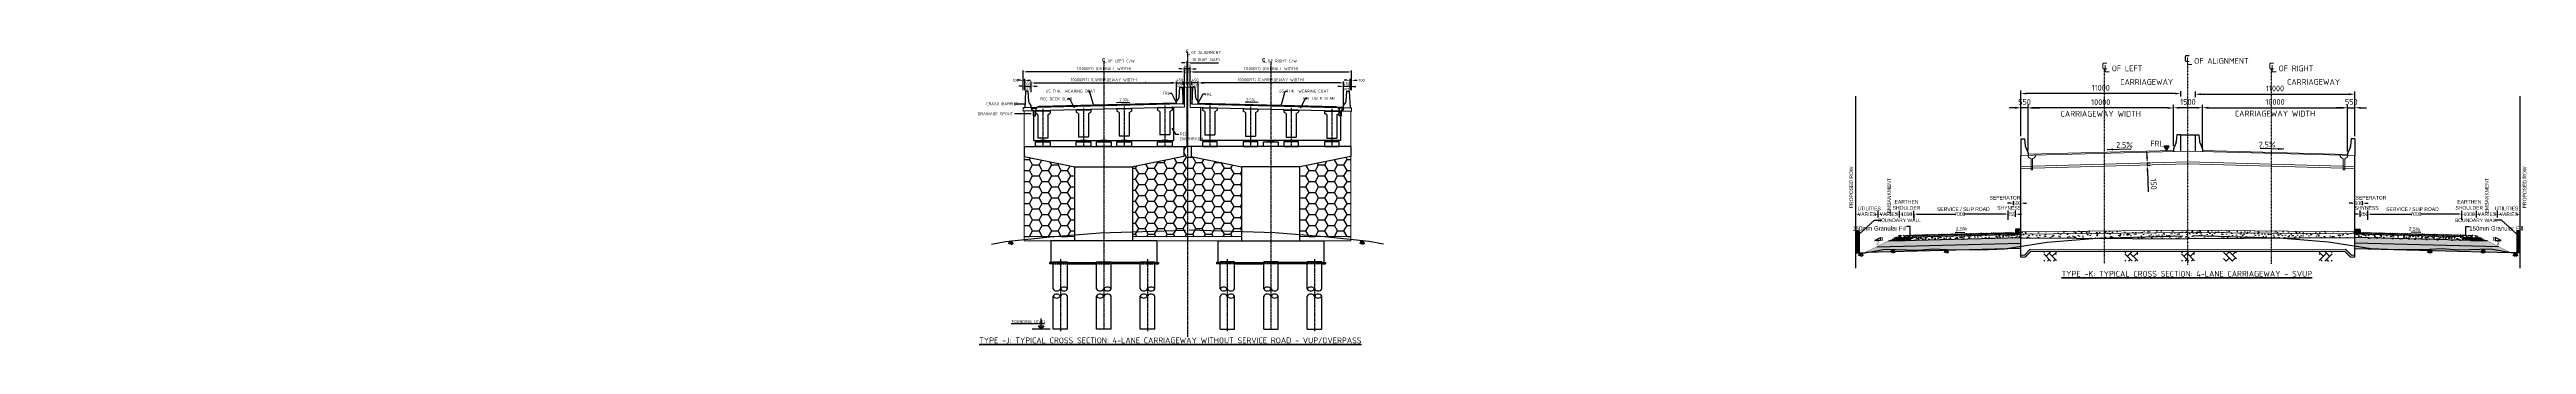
# Model space of a CAD drawing. Header units: millimetres. Extents: x 207528 to 778454, y -364692 to 101323.
# Drawn here: x 451724 to 622297, y -113046 to -92738 of the extents above; entities that cross this region are included whole.
import ezdxf

# ---------------------------------------------------------------- set-up
doc = ezdxf.new("R2010")
doc.units = ezdxf.units.MM
doc.linetypes.add('CENTER', pattern=[2, 1.25, -0.25, 0.25, -0.25])
doc.linetypes.add('DASHED', pattern=[19.05, 12.7, -6.35])
for name, color, linetype in [('BORDER', 7, 'Continuous'), ('CEN', 181, 'CENTER'), ('Dim', 253, 'Continuous'), ('Dimension', 253, 'Continuous'), ('hatch', 253, 'Continuous'), ('LVL', 3, 'Continuous'), ('Misc', 1, 'Continuous'), ('Proposed ROW', 241, 'MNEW'), ('Structure Dashed', 7, 'DASHED'), ('Structure Main', 3, 'Continuous'), ('Structure Outer', 7, 'Continuous')]:
    doc.layers.add(name, color=color, linetype=linetype)
for name, color, linetype, lineweight in [('EX', 7, 'Continuous', 20), ('LIGHT', 252, 'Continuous', 20), ('STRUCTURAL', 7, 'Continuous', 0), ('Structure', 7, 'Continuous', 30), ('Text large', 7, 'Continuous', 40), ('Text small', 1, 'Continuous', 20)]:
    doc.layers.add(name, color=color, linetype=linetype, lineweight=lineweight)
doc.styles.add('DIM', font='ARIALN.TTF', dxfattribs={"height": 250})
doc.styles.add('isocp 100', font='isocp.shx', dxfattribs={"height": 200})
doc.styles.add('isocp 200', font='isocp.shx', dxfattribs={"height": 400})
doc.styles.get("Standard").update_dxf_attribs({"font": 'arial.ttf'})
doc.linetypes.add('MNEW', pattern='A,26.152623,-1.048632,["PROW",Standard,S=1.75,R=0,X=0,Y=-0.975095],-7.693777,26.152623', length=61.047655)
doc.dimstyles.new('DIM', dxfattribs={"dimtxt": 250, "dimasz": 200, "dimexe": 0.18, "dimexo": 0.0625, "dimgap": 0.09, "dimtad": 0, "dimtih": 1, "dimtoh": 1, "dimdec": 0, "dimzin": 0, "dimdsep": 46, "dimtxsty": 'DIM', "dimcen": 0.09, "dimclrd": 256, "dimclrt": 7, "dimadec": 0, "dimazin": 0, "dimtfac": 1, "dimtdec": 0, "dimtofl": 0, "dimtmove": 0, "dimatfit": 3, "dimfxl": 1, "dimtolj": 1, "dimtzin": 0, "dimarcsym": 0})
doc.dimstyles.new('new', dxfattribs={"dimtxt": 150, "dimasz": 150, "dimexe": 100, "dimexo": 0.1, "dimgap": 0.09, "dimtad": 0, "dimtih": 1, "dimtoh": 1, "dimdec": 0, "dimzin": 0, "dimdsep": 46, "dimtxsty": 'DIM', "dimcen": 0.09, "dimclrd": 256, "dimclrt": 252, "dimadec": 0, "dimazin": 0, "dimtfac": 1, "dimtdec": 0, "dimtofl": 0, "dimtmove": 0, "dimatfit": 3, "dimfxl": 1, "dimtolj": 1, "dimtzin": 0, "dimlwd": -1, "dimarcsym": 0})
doc.dimstyles.new('NH30A_100', dxfattribs={"dimscale": 100, "dimtxt": 2, "dimasz": 2, "dimexe": 1, "dimexo": 1, "dimgap": 1, "dimtad": 1, "dimdec": 0, "dimdsep": 46, "dimtxsty": 'isocp 100', "dimcen": 0.5, "dimclrd": 47, "dimclre": 47, "dimclrt": 1, "dimadec": 0, "dimazin": 0, "dimtfac": 1, "dimtdec": 0, "dimtmove": 0, "dimatfit": 3, "dimfxl": 1, "dimtolj": 1, "dimtzin": 0, "dimarcsym": 0})
doc.dimstyles.new('NH30A_200', dxfattribs={"dimscale": 200, "dimtxt": 2, "dimasz": 2, "dimexe": 1, "dimexo": 1, "dimgap": 1, "dimtad": 1, "dimdec": 0, "dimdsep": 46, "dimtxsty": 'isocp 200', "dimcen": 0.5, "dimclrd": 47, "dimclre": 47, "dimclrt": 1, "dimadec": 0, "dimazin": 0, "dimtfac": 1, "dimtdec": 0, "dimtmove": 0, "dimatfit": 3, "dimfxl": 1, "dimtolj": 1, "dimtzin": 0, "dimarcsym": 0})
pattern_1 = [(50, (647810, -246356.6), (717.2602, -62.7521), [75, -825]), (355, (647810, -246356.6), (-138.7513, 752.192), [60, -660]), (100.4514, (647869.75, -246361.8), (578.5094, 689.4395), [63.7402, -701.142]), (46.1842, (647810, -246156.6), (1067.241, -165.519), [112.5, -1237.5]), (96.6356, (647898.9, -246170.4), (934.663, 974.118), [95.61, -1051.713]), (351.1842, (647810, -246156.6), (934.662, 974.1186), [90, -990]), (21, (647910, -246206.6), (596.907, -402.619), [75, -825]), (326, (647910, -246206.6), (243.3153, 725.15), [60, -660]), (71.4514, (647959.7, -246240.1), (840.2226, 322.5305), [63.7402, -701.142]), (37.5, (647809.98, -246356.57), (12.15986, 332.89385), [0, -652, 0, -670, 0, -662.5]), (7.5, (647810, -246356.57), (263.0695, 394.4117), [0, -382, 0, -637, 0, -252.5]), (327.5, (647586.98, -246356.57), (533.82244, -22.55487), [0, -250, 0, -780, 0, -1035]), (317.5, (647487, -246356.57), (583.1862, 100.105), [0, -325, 0, -518, 0, -735])]
pattern_2 = [(50, (641060, -246329.44), (717.2602, -62.7521), [75, -825]), (355, (641060, -246329.44), (-138.7513, 752.192), [60, -660]), (100.4514, (641119.8, -246334.7), (578.5094, 689.4395), [63.7402, -701.142]), (46.1842, (641060, -246129.4), (1067.241, -165.519), [112.5, -1237.5]), (96.6356, (641149, -246143.2), (934.663, 974.118), [95.61, -1051.713]), (351.1842, (641060, -246129.4), (934.662, 974.119), [90, -990]), (21, (641160, -246179.44), (596.907, -402.619), [75, -825]), (326, (641160, -246179.44), (243.3153, 725.15), [60, -660]), (71.4514, (641209.75, -246213), (840.2226, 322.5305), [63.7402, -701.142]), (37.5, (641060, -246329.44), (12.15986, 332.89385), [0, -652, 0, -670, 0, -662.5]), (7.5, (641060, -246329.44), (263.0695, 394.4117), [0, -382, 0, -637, 0, -252.5]), (327.5, (640837, -246329.44), (533.82244, -22.55487), [0, -250, 0, -780, 0, -1035]), (317.5, (640737, -246329.44), (583.1862, 100.105), [0, -325, 0, -518, 0, -735])]
pattern_3 = [(0, (-730461.49, -10791.58), (39.6875, 79.375), [0, -79.375])]
pattern_4 = [(0, (485873.254, -119028.044), (39.6875, 79.375), [0, -79.375])]
pattern_5 = [(228.012788, (486330.454, -118393.044), (-5080, -5715), [85.4304, -8457.621]), (184.96974, (486273.304, -118456.544), (7619.999997, 635.000036), [146.6012, -14513.5122]), (132.510447, (486127.254, -118469.244), (6350.000003, -6984.999998), [103.3704, -10233.6807]), (267.27369, (485879.604, -118627.994), (635.000001, 12700), [133.501, -13216.6094]), (292.833654, (485873.254, -118761.344), (-3175, 7620), [130.9084, -12959.952]), (357.27369, (485924.054, -118881.994), (-12700, 635.000001), [133.501, -13216.6094]), (37.69424, (486057.404, -118888.344), (-8254.9999996, -6350.0000005), [176.5484, -17478.2788]), (72.255328, (486197.104, -118780.394), (4445.000001, 13969.9999996), [166.68, -16501.3142]), (121.429566, (486247.904, -118621.644), (-5080.000001, 8254.9999996), [133.9532, -13261.3864]), (175.23636, (486178.054, -118507.344), (6985, -635.000001), [152.9283, -7493.4842]), (222.397438, (486025.654, -118494.644), (-7619.9999998, -6985.0000003), [197.7695, -19579.193]), (138.814075, (486508.254, -118634.344), (-4445, 3810), [67.501, -6682.6415]), (171.469234, (486457.454, -118589.894), (8255, -1269.9999986), [128.4205, -12713.6597]), (225, (486330.45, -118570.84), (-9e-14, -635), [89.8023, -808.2233]), (203.19859, (486286.004, -118494.644), (3175, 1270), [48.3603, -4787.6556]), (291.80141, (486241.55, -118513.7), (-635, 1905), [68.3914, -3351.1882]), (30.96376, (486266.95, -118577.19), (1905, 1270), [111.08, -3591.5745]), (161.56505, (486362.2, -118520.04), (1270, -635), [80.3218, -1927.7245]), (16.38954, (485873.254, -118513.694), (6350, 1905), [112.522, -11139.7067]), (70.346176, (485981.204, -118481.944), (-2540, -6985), [94.3997, -9345.554]), (293.19859, (486362.204, -118393.044), (-1270, 3175), [96.72, -4739.296]), (343.61046, (486400.304, -118481.944), (-6350, 1905), [112.522, -11139.7067]), (339.443955, (485873.254, -118907.394), (-3175, 1270), [108.5088, -5316.9336]), (294.77514, (485974.854, -118945.494), (-3175.000004, 6984.999998), [90.918, -9000.8983]), (66.80141, (486368.554, -119028.044), (1270, 3175), [96.72, -4739.296]), (17.354025, (486406.654, -118939.144), (-8255, -2540.000001), [106.4457, -10538.094]), (69.443955, (486057.404, -119028.044), (-1270, -3175), [54.2544, -5371.188]), (101.30993, (486330.45, -119028.04), (-635, 2540), [32.3787, -3205.4987]), (165.96376, (486324.1, -118996.3), (1905, -635), [130.9084, -2487.2636]), (186.009006, (486197.104, -118964.544), (6350, 635), [121.3167, -12010.3412]), (303.69007, (486266.95, -118634.34), (-635, 1270), [91.581, -2197.944]), (353.157227, (486317.754, -118710.544), (10795, -1269.9999994), [159.8892, -15829.0023]), (60.945396, (486476.504, -118729.594), (-2540, -4445), [65.377, -6472.348]), (90, (486508.25, -118672.44), (-635, 635), [38.1, -596.9]), (120.256437, (486184.404, -118945.494), (2540, -4445), [88.2167, -8733.4852]), (48.012787, (486139.954, -118869.294), (5080, 5715), [170.8607, -8372.1905]), (0, (486254.25, -118742.3), (635, 635), [165.1, -469.9]), (325.304846, (486419.354, -118742.294), (6350.000002, -4444.999997), [100.4024, -9939.8292]), (254.054604, (486501.9, -118799.44), (-635, -2540), [92.4573, -4530.4125]), (207.645975, (486476.504, -118888.344), (-12065.0000004, -6349.999999), [150.5363, -14903.116]), (175.426079, (486343.154, -118958.194), (-8255, 635), [159.2574, -15766.4616])]
pattern_6 = [(50, (485873.25, -119028.04), (546.554, -47.8173), [57.15, -628.65]), (355, (485873.25, -119028.04), (-105.7303, 573.1705), [45.72, -502.9218]), (100.45144, (485918.8, -119032.03), (440.8237, 525.3533), [48.57, -534.2707]), (46.1842, (485873.25, -118875.64), (813.237, -126.127), [85.725, -942.975]), (96.63556, (485941, -118886.15), (712.2124, 742.2784), [72.855, -801.407]), (351.18415, (485873.25, -118875.64), (712.2124, 742.2784), [68.58, -754.379]), (21, (485949.45, -118913.74), (454.8432, -306.7956), [57.15, -628.65]), (326, (485949.45, -118913.74), (185.406, 552.564), [45.72, -502.92]), (71.45144, (485987.36, -118939.3), (640.2493, 245.7683), [48.57, -534.2698]), (37.5, (485873.25, -119028.04), (9.2658, 253.66512), [0, -496.824, 0, -510.54, 0, -504.825]), (7.5, (485873.25, -119028.04), (200.459, 300.5417), [0, -291.084, 0, -485.394, 0, -192.405]), (327.5, (485703.33, -119028.04), (406.7718, -17.18623), [0, -190.5, 0, -594.36, 0, -788.67]), (317.5, (485627.13, -119028.04), (444.3875, 76.2795), [0, -247.65, 0, -394.716, 0, -560.07])]
pattern_7 = [(45, (485873.254, -119028.044), (42.426407, -4e-15), [25, -35]), (45, (485883.86, -119028.044), (42.426407, -4e-15), [10, -50]), (45, (485873.254, -119017.438), (42.426407, -4e-15), [10, -50])]
pattern_8 = [(45, (485873.25, -119028.04), (-67.35192, 67.35192), []), (105, (485873.25, -119028.04), (-92.004435, -24.652514), []), (165, (485873.25, -119028.04), (-24.652514, -92.004435), [])]
pattern_9 = [(0, (531272.3, -182484.97), (39.6875, 79.375), [0, -79.375])]
pattern_10 = [(228.012788, (270528.143, -172949.72), (-5080.0000004, -5714.9999996), [85.4304, -8457.6209]), (184.969741, (270470.993, -173013.22), (7619.999997, 635.0000362), [146.6012, -14513.5122]), (132.510447, (270324.943, -173025.92), (6350.0000027, -6984.9999976), [103.3704, -10233.6807]), (267.273689, (270077.293, -173184.67), (635.0000013, 12700), [133.5011, -13216.6094]), (292.833654, (270070.943, -173318.02), (-3175.0000003, 7620), [130.9084, -12959.9519]), (357.273689, (270121.743, -173438.67), (-12700, 635.0000013), [133.5011, -13216.6094]), (37.6942405, (270255.093, -173445.02), (-8254.9999996, -6350.0000005), [176.5484, -17478.2788]), (72.255328, (270394.793, -173337.07), (4445.0000012, 13969.9999996), [166.6799, -16501.3142]), (121.429566, (270445.593, -173178.32), (-5080.0000007, 8254.9999996), [133.9532, -13261.3864]), (175.236358, (270375.743, -173064.02), (6985, -635.000001), [152.9283, -7493.4842]), (222.397438, (270223.343, -173051.32), (-7619.9999998, -6985.0000003), [197.7695, -19579.1931]), (138.814075, (270705.94, -173191.02), (-4445, 3810), [67.5011, -6682.6415]), (171.469234, (270655.143, -173146.57), (8255.0000002, -1269.9999986), [128.4205, -12713.6597]), (225, (270528.14, -173127.5), (-9e-14, -635), [89.8023, -808.2233]), (203.19859, (270483.69, -173051.32), (3175, 1270), [48.3603, -4787.6556]), (291.80141, (270439.24, -173070.37), (-635, 1905), [68.3914, -3351.1882]), (30.963757, (270464.64, -173133.87), (1905, 1270), [111.0799, -3591.5745]), (161.56505, (270559.9, -173076.72), (1270, -635), [80.3218, -1927.7245]), (16.38954, (270070.943, -173070.37), (6350, 1905), [112.522, -11139.7067]), (70.346176, (270178.893, -173038.62), (-2540, -6985), [94.3997, -9345.5539]), (293.19859, (270559.89, -172949.72), (-1270, 3175), [96.72, -4739.2959]), (343.61046, (270597.993, -173038.62), (-6350, 1904.9999996), [112.522, -11139.7067]), (339.443955, (270070.94, -173464.07), (-3175, 1270), [108.5088, -5316.9336]), (294.77514, (270172.543, -173502.17), (-3175.000004, 6984.9999983), [90.918, -9000.8983]), (66.80141, (270566.24, -173584.72), (1270, 3175), [96.72, -4739.2959]), (17.354025, (270604.343, -173495.82), (-8255, -2540.0000005), [106.4457, -10538.094]), (69.443955, (270255.09, -173584.72), (-1270, -3175), [54.2544, -5371.188]), (101.309932, (270528.14, -173584.72), (-635, 2540), [32.3787, -3205.4987]), (165.963757, (270521.8, -173552.97), (1905, -635), [130.9084, -2487.2636]), (186.009006, (270394.793, -173521.22), (6350, 635.0000003), [121.3167, -12010.3412]), (303.69007, (270464.64, -173191.02), (-635, 1270), [91.581, -2197.9441]), (353.1572266, (270515.443, -173267.22), (10795, -1269.9999994), [159.8892, -15829.0023]), (60.945396, (270674.19, -173286.27), (-2540, -4445), [65.3771, -6472.3481]), (90, (270705.94, -173229.1), (-635, 635), [38.1, -596.9]), (120.256437, (270382.093, -173502.17), (2539.9999997, -4445), [88.2167, -8733.4852]), (48.012787, (270337.643, -173425.97), (5080.0000004, 5714.9999996), [170.8607, -8372.1905]), (0, (270451.94, -173299), (635, 635), [165.1, -469.9]), (325.304846, (270617.043, -173298.97), (6350.0000024, -4444.9999966), [100.4024, -9939.8292]), (254.054604, (270699.59, -173356.12), (-635, -2540), [92.4573, -4530.4125]), (207.645975, (270674.193, -173445.02), (-12065.0000004, -6349.9999992), [150.5363, -14903.1161]), (175.426079, (270540.843, -173514.87), (-8255, 635), [159.2574, -15766.4616])]
pattern_11 = [(45, (260309.85, -162064.33), (-67.35192, 67.35192), []), (45, (260354.755, -162064.33), (-67.35192, 67.35192), [])]
pattern_12 = [(0, (517457.4, -105605.13), (656.25, 378.886), [437.5, -875]), (120, (517457.4, -105605.13), (-656.25, 378.886), [437.5, -875]), (60, (517457.4, -105605.13), (1e-06, 757.772), [-875, 437.5])]
pattern_13 = [(130, (649434.79, -194416.87), (-143.45204, -12.55043), [15, -165]), (185, (649434.79, -194416.87), (27.75027, 150.43843), [12, -132]), (79.5486, (649422.84, -194417.92), (-115.70188, 137.88791), [12.74804, -140.22842]), (133.8158, (649434.8, -194376.87), (-213.4482, -33.1038), [22.5, -247.5]), (83.3644, (649417, -194379.63), (-186.93254, 194.82357), [19.12206, -210.3426]), (188.8158, (649434.8, -194376.87), (-186.9324, 194.82372), [18, -198]), (159, (649414.79, -194386.87), (-119.38141, -80.52378), [15, -165]), (214, (649414.79, -194386.87), (-48.66307, 145.03001), [12, -132]), (108.5486, (649404.84, -194393.58), (-168.04453, 64.5061), [12.74804, -140.22842]), (142.5, (649434.79, -194416.87), (-2.431971, 66.57877), [0, -130.4, 0, -134, 0, -132.5]), (172.5, (649434.79, -194416.87), (-52.613907, 78.882342), [0, -76.4, 0, -127.4, 0, -50.5]), (212.5, (649479.39, -194416.87), (-106.764487, -4.510974), [0, -50, 0, -156, 0, -207]), (222.5, (649499.39, -194416.87), (-116.637234, 20.020996), [0, -65, 0, -103.6, 0, -147])]

# ---------------------------------------------------------------- blocks, each defined once
blk = doc.blocks.new('*D543')
at = {"layer": 'Defpoints', "color": 0, "transparency": 16777216}
for p in [(598483, -95413), (587483, -95769), (587483, -98896)]:
    blk.add_point(p, dxfattribs=at)
at = {"layer": 'Dim', "color": 47, "lineweight": -2, "transparency": 16777216}
for p, q in [((587483, -98696), (587483, -95569)), ((598083, -95769), (587883, -95769)), ((598483, -95613), (598483, -95969))]:
    blk.add_line(p, q, dxfattribs=at)
at = {"layer": 'Dim', "color": 47, "transparency": 16777216}
for points in [[(587883, -95703), (587883, -95836), (587483, -95769)], [(598083, -95703), (598083, -95836), (598483, -95769)]]:
    blk.add_solid(points, dxfattribs=at)
at = {"layer": 'Dim', "color": 1, "transparency": 16777216, "insert": (592983, -95369), "char_height": 400, "attachment_point": 5, "style": 'isocp 200'}
blk.add_mtext('\\A1;11000', dxfattribs=at)
blk = doc.blocks.new('*D544')
at = {"layer": 'Defpoints', "color": 0, "transparency": 16777216}
for p in [(587983, -96761), (587983, -99886), (597983, -99601)]:
    blk.add_point(p, dxfattribs=at)
at = {"layer": 'Dim', "color": 47, "lineweight": -2, "transparency": 16777216}
for p, q in [((587983, -99686), (587983, -96561)), ((597583, -96761), (588383, -96761)), ((597983, -99401), (597983, -96561))]:
    blk.add_line(p, q, dxfattribs=at)
at = {"layer": 'Dim', "color": 47, "transparency": 16777216}
for points in [[(588383, -96694), (588383, -96828), (587983, -96761)], [(597583, -96694), (597583, -96828), (597983, -96761)]]:
    blk.add_solid(points, dxfattribs=at)
at = {"layer": 'Dim', "color": 1, "transparency": 16777216, "char_height": 400, "attachment_point": 5, "style": 'isocp 200'}
for s, insert in [('\\A1;{\\A0;CARRIAGEWAY WIDTH}', (592983, -97164)), ('\\A1;10000', (592983, -96361))]:
    blk.add_mtext(s, dxfattribs=dict(at, insert=insert))
blk = doc.blocks.new('*D545')
at = {"layer": 'Defpoints', "color": 0, "transparency": 16777216}
for p in [(587483, -96747), (587483, -98896), (587983, -99886)]:
    blk.add_point(p, dxfattribs=at)
at = {"layer": 'Dim', "color": 47, "lineweight": -2, "transparency": 16777216}
for p, q in [((587083, -96747), (586683, -96747)), ((587483, -98696), (587483, -96547)), ((587983, -96747), (587483, -96747)), ((587983, -99686), (587983, -96547)), ((588383, -96747), (588783, -96747))]:
    blk.add_line(p, q, dxfattribs=at)
at = {"layer": 'Dim', "color": 47, "transparency": 16777216}
for points in [[(587083, -96681), (587083, -96814), (587483, -96747)], [(588383, -96681), (588383, -96814), (587983, -96747)]]:
    blk.add_solid(points, dxfattribs=at)
at = {"layer": 'Dim', "color": 1, "transparency": 16777216, "insert": (587733, -96347), "char_height": 400, "attachment_point": 5, "style": 'isocp 200'}
blk.add_mtext('\\A1;550', dxfattribs=at)
blk = doc.blocks.new('*D546')
at = {"layer": 'Defpoints', "color": 0, "transparency": 16777216}
for p in [(599483, -95435), (610483, -95817), (610483, -98896)]:
    blk.add_point(p, dxfattribs=at)
at = {"layer": 'Dim', "color": 47, "lineweight": -2, "transparency": 16777216}
for p, q in [((599483, -95635), (599483, -96017)), ((599883, -95817), (610083, -95817)), ((610483, -98696), (610483, -95617))]:
    blk.add_line(p, q, dxfattribs=at)
at = {"layer": 'Dim', "color": 47, "transparency": 16777216}
for points in [[(599883, -95750), (599883, -95884), (599483, -95817)], [(610083, -95750), (610083, -95884), (610483, -95817)]]:
    blk.add_solid(points, dxfattribs=at)
at = {"layer": 'Dim', "color": 1, "transparency": 16777216, "insert": (604983, -95417), "char_height": 400, "attachment_point": 5, "style": 'isocp 200'}
blk.add_mtext('\\A1;11000', dxfattribs=at)
blk = doc.blocks.new('*D547')
at = {"layer": 'Defpoints', "color": 0, "transparency": 16777216}
for p in [(609983, -96747), (599983, -99601), (609983, -99952)]:
    blk.add_point(p, dxfattribs=at)
at = {"layer": 'Dim', "color": 47, "lineweight": -2, "transparency": 16777216}
for p, q in [((599983, -99401), (599983, -96547)), ((600383, -96747), (609583, -96747)), ((609983, -99752), (609983, -96547))]:
    blk.add_line(p, q, dxfattribs=at)
at = {"layer": 'Dim', "color": 47, "transparency": 16777216}
for points in [[(600383, -96681), (600383, -96814), (599983, -96747)], [(609583, -96681), (609583, -96814), (609983, -96747)]]:
    blk.add_solid(points, dxfattribs=at)
at = {"layer": 'Dim', "color": 1, "transparency": 16777216, "char_height": 400, "attachment_point": 5, "style": 'isocp 200'}
for s, insert in [('\\A1;{\\A0;CARRIAGEWAY WIDTH}', (604983, -97150)), ('\\A1;10000', (604983, -96347))]:
    blk.add_mtext(s, dxfattribs=dict(at, insert=insert))
blk = doc.blocks.new('*D548')
at = {"layer": 'Defpoints', "color": 0, "transparency": 16777216}
for p in [(597983, -96747), (597983, -99601), (599983, -99697)]:
    blk.add_point(p, dxfattribs=at)
at = {"layer": 'Dim', "color": 47, "lineweight": -2, "transparency": 16777216}
for p, q in [((597983, -99401), (597983, -96547)), ((599583, -96747), (598383, -96747)), ((599983, -99497), (599983, -96547))]:
    blk.add_line(p, q, dxfattribs=at)
at = {"layer": 'Dim', "color": 47, "transparency": 16777216}
for points in [[(598383, -96681), (598383, -96814), (597983, -96747)], [(599583, -96681), (599583, -96814), (599983, -96747)]]:
    blk.add_solid(points, dxfattribs=at)
at = {"layer": 'Dim', "color": 1, "transparency": 16777216, "insert": (598987, -96347), "char_height": 400, "attachment_point": 5, "style": 'isocp 200'}
blk.add_mtext('\\A1;1500', dxfattribs=at)
blk = doc.blocks.new('*D549')
at = {"layer": 'Defpoints', "color": 0, "transparency": 16777216}
for p in [(595954, -100551), (595959, -100701), (596185, -100695)]:
    blk.add_point(p, dxfattribs=at)
at = {"layer": 'Dim', "color": 47, "lineweight": -2, "transparency": 16777216}
for p, q in [((596154, -100545), (596381, -100539)), ((596170, -100145), (596160, -99745)), ((596181, -100545), (596185, -100695)), ((596158, -100695), (596385, -100689)), ((596196, -101094), (596235, -102534))]:
    blk.add_line(p, q, dxfattribs=at)
at = {"layer": 'Dim', "color": 47, "transparency": 16777216}
for points in [[(596237, -100143), (596104, -100147), (596181, -100545)], [(596263, -101093), (596130, -101096), (596185, -100695)]]:
    blk.add_solid(points, dxfattribs=at)
at = {"layer": 'Dim', "color": 1, "transparency": 16777216, "insert": (596621, -102003), "char_height": 400, "attachment_point": 5, "rotation": 271.55653, "style": 'isocp 200'}
blk.add_mtext('\\A1;150', dxfattribs=at)
blk = doc.blocks.new('*D550')
at = {"layer": 'Defpoints', "color": 0, "transparency": 16777216}
for p in [(610483, -96747), (610483, -98896), (609983, -99886)]:
    blk.add_point(p, dxfattribs=at)
at = {"layer": 'Dim', "color": 47, "lineweight": -2, "transparency": 16777216}
for p, q in [((609583, -96747), (609183, -96747)), ((609983, -99686), (609983, -96547)), ((609983, -96747), (610483, -96747)), ((610483, -98696), (610483, -96547)), ((610883, -96747), (611283, -96747))]:
    blk.add_line(p, q, dxfattribs=at)
at = {"layer": 'Dim', "color": 47, "transparency": 16777216}
for points in [[(609583, -96681), (609583, -96814), (609983, -96747)], [(610883, -96681), (610883, -96814), (610483, -96747)]]:
    blk.add_solid(points, dxfattribs=at)
at = {"layer": 'Dim', "color": 1, "transparency": 16777216, "insert": (610233, -96347), "char_height": 400, "attachment_point": 5, "style": 'isocp 200'}
blk.add_mtext('\\A1;550', dxfattribs=at)
blk = doc.blocks.new('*D638')
at = {"layer": 'Defpoints', "color": 0, "transparency": 16777216}
for p in [(586965, -103663), (587475, -103315), (587475, -103663)]:
    blk.add_point(p, dxfattribs=at)
at = {"layer": 'Dim', "lineweight": -2, "transparency": 16777216}
for p, q in [((586765, -103315), (586565, -103315)), ((587675, -103315), (587875, -103315))]:
    blk.add_line(p, q, dxfattribs=at)
at = {"layer": 'Dim', "color": 0, "lineweight": -2, "transparency": 16777216}
for p, q in [((586965, -103316), (586965, -103315)), ((587475, -103316), (587475, -103315))]:
    blk.add_line(p, q, dxfattribs=at)
at = {"layer": 'Dim', "transparency": 16777216}
for points in [[(586765, -103281), (586765, -103348), (586965, -103315)], [(587675, -103281), (587675, -103348), (587475, -103315)]]:
    blk.add_solid(points, dxfattribs=at)
at = {"layer": 'Dim', "color": 7, "transparency": 16777216, "insert": (587220, -103315), "char_height": 250, "attachment_point": 5, "style": 'DIM'}
blk.add_mtext('\\A1;500', dxfattribs=at)
blk = doc.blocks.new('*D639')
at = {"layer": 'Defpoints', "color": 0, "transparency": 16777216}
for p in [(580121, -104071), (580121, -104474), (586604, -104474)]:
    blk.add_point(p, dxfattribs=at)
at = {"layer": 'Dim', "color": 0, "lineweight": -2, "transparency": 16777216}
for p, q in [((580121, -104473), (580121, -104071)), ((586604, -104473), (586604, -104071))]:
    blk.add_line(p, q, dxfattribs=at)
at = {"layer": 'Dim', "lineweight": -2, "transparency": 16777216}
for p, q in [((580321, -104071), (582972, -104071)), ((586404, -104071), (583582, -104071))]:
    blk.add_line(p, q, dxfattribs=at)
at = {"layer": 'Dim', "transparency": 16777216}
for points in [[(580321, -104038), (580321, -104105), (580121, -104071)], [(586404, -104038), (586404, -104105), (586604, -104071)]]:
    blk.add_solid(points, dxfattribs=at)
at = {"layer": 'Dim', "color": 7, "transparency": 16777216, "insert": (583277, -104071), "char_height": 250, "attachment_point": 5, "style": 'DIM'}
blk.add_mtext('\\A1;7000', dxfattribs=at)
blk = doc.blocks.new('*D640')
at = {"layer": 'Defpoints', "color": 0, "transparency": 16777216}
for p in [(576109, -104027), (576109, -104084), (577660, -104071)]:
    blk.add_point(p, dxfattribs=at)
at = {"layer": 'Dimension', "color": 0, "lineweight": -2, "transparency": 16777216}
for p, q in [((576109, -104083), (576109, -104085)), ((577660, -104083), (577660, -104085))]:
    blk.add_line(p, q, dxfattribs=at)
at = {"layer": 'Dimension', "lineweight": -2, "transparency": 16777216}
for p, q in [((576309, -104084), (576368, -104084)), ((577460, -104084), (577402, -104084))]:
    blk.add_line(p, q, dxfattribs=at)
at = {"layer": 'Dimension', "transparency": 16777216}
for points in [[(576309, -104051), (576309, -104118), (576109, -104084)], [(577460, -104051), (577460, -104118), (577660, -104084)]]:
    blk.add_solid(points, dxfattribs=at)
at = {"layer": 'Dimension', "color": 7, "transparency": 16777216, "insert": (576885, -104084), "char_height": 250, "attachment_point": 5, "style": 'DIM'}
blk.add_mtext('\\A1;VARIES', dxfattribs=at)
blk = doc.blocks.new('*D641')
at = {"layer": 'Defpoints', "color": 0, "transparency": 16777216}
for p in [(586601, -104387), (587112, -104070), (587112, -104387)]:
    blk.add_point(p, dxfattribs=at)
at = {"layer": 'Dim', "lineweight": -2, "transparency": 16777216}
for p, q in [((586401, -104070), (586201, -104070)), ((587312, -104070), (587512, -104070))]:
    blk.add_line(p, q, dxfattribs=at)
at = {"layer": 'Dim', "color": 0, "lineweight": -2, "transparency": 16777216}
for p, q in [((586601, -104071), (586601, -104070)), ((587112, -104071), (587112, -104070))]:
    blk.add_line(p, q, dxfattribs=at)
at = {"layer": 'Dim', "transparency": 16777216}
for points in [[(586401, -104037), (586401, -104103), (586601, -104070)], [(587312, -104037), (587312, -104103), (587112, -104070)]]:
    blk.add_solid(points, dxfattribs=at)
at = {"layer": 'Dim', "color": 7, "transparency": 16777216, "insert": (586846, -104070), "char_height": 250, "attachment_point": 5, "style": 'DIM'}
blk.add_mtext('\\A1;250', dxfattribs=at)
blk = doc.blocks.new('*D642')
at = {"layer": 'Defpoints', "color": 0, "transparency": 16777216}
for p in [(579117, -104071), (579117, -104071), (580117, -104075)]:
    blk.add_point(p, dxfattribs=at)
at = {"layer": 'Dim', "color": 0, "lineweight": -2, "transparency": 16777216}
for p, q in [((579117, -104071), (579117, -104071)), ((580117, -104075), (580117, -104075))]:
    blk.add_line(p, q, dxfattribs=at)
at = {"layer": 'Dim', "lineweight": -2, "transparency": 16777216}
for p, q in [((579317, -104072), (579321, -104072)), ((579917, -104074), (579913, -104074))]:
    blk.add_line(p, q, dxfattribs=at)
at = {"layer": 'Dim', "transparency": 16777216}
for points in [[(579318, -104038), (579317, -104105), (579117, -104071)], [(579917, -104040), (579917, -104107), (580117, -104075)]]:
    blk.add_solid(points, dxfattribs=at)
at = {"layer": 'Dim', "color": 7, "transparency": 16777216, "insert": (579617, -104073), "char_height": 250, "attachment_point": 5, "style": 'DIM'}
blk.add_mtext('\\A1;1000', dxfattribs=at)
blk = doc.blocks.new('*D643')
at = {"layer": 'Defpoints', "color": 0, "transparency": 16777216}
for p in [(577660, -104071), (577660, -104071), (579117, -104071)]:
    blk.add_point(p, dxfattribs=at)
at = {"layer": 'Dimension', "color": 0, "lineweight": -2, "transparency": 16777216}
for p, q in [((577660, -104071), (577660, -104071)), ((579117, -104071), (579117, -104071))]:
    blk.add_line(p, q, dxfattribs=at)
at = {"layer": 'Dimension', "lineweight": -2, "transparency": 16777216}
for p, q in [((577810, -104071), (577872, -104071)), ((578967, -104071), (578906, -104071))]:
    blk.add_line(p, q, dxfattribs=at)
at = {"layer": 'Dimension', "transparency": 16777216}
for points in [[(577810, -104046), (577810, -104096), (577660, -104071)], [(578967, -104046), (578967, -104096), (579117, -104071)]]:
    blk.add_solid(points, dxfattribs=at)
at = {"layer": 'Dimension', "color": 7, "transparency": 16777216, "insert": (578389, -104071), "char_height": 250, "attachment_point": 5, "style": 'DIM'}
blk.add_mtext('\\A1;VARIES', dxfattribs=at)
blk = doc.blocks.new('*D644')
at = {"layer": 'Defpoints', "color": 0, "transparency": 16777216}
for p in [(610491, -103315), (610491, -103663), (611001, -103663)]:
    blk.add_point(p, dxfattribs=at)
at = {"layer": 'Dim', "lineweight": -2, "transparency": 16777216}
for p, q in [((610291, -103315), (610091, -103315)), ((611201, -103315), (611401, -103315))]:
    blk.add_line(p, q, dxfattribs=at)
at = {"layer": 'Dim', "color": 0, "lineweight": -2, "transparency": 16777216}
for p, q in [((610491, -103316), (610491, -103315)), ((611001, -103316), (611001, -103315))]:
    blk.add_line(p, q, dxfattribs=at)
at = {"layer": 'Dim', "transparency": 16777216}
for points in [[(610291, -103281), (610291, -103348), (610491, -103315)], [(611201, -103281), (611201, -103348), (611001, -103315)]]:
    blk.add_solid(points, dxfattribs=at)
at = {"layer": 'Dim', "color": 7, "transparency": 16777216, "insert": (610746, -103315), "char_height": 250, "attachment_point": 5, "style": 'DIM'}
blk.add_mtext('\\A1;500', dxfattribs=at)
blk = doc.blocks.new('*D645')
at = {"layer": 'Defpoints', "color": 0, "transparency": 16777216}
for p in [(611362, -104474), (617845, -104071), (617845, -104474)]:
    blk.add_point(p, dxfattribs=at)
at = {"layer": 'Dim', "color": 0, "lineweight": -2, "transparency": 16777216}
for p, q in [((611362, -104473), (611362, -104071)), ((617845, -104473), (617845, -104071))]:
    blk.add_line(p, q, dxfattribs=at)
at = {"layer": 'Dim', "lineweight": -2, "transparency": 16777216}
for p, q in [((611562, -104071), (614384, -104071)), ((617645, -104071), (614994, -104071))]:
    blk.add_line(p, q, dxfattribs=at)
at = {"layer": 'Dim', "transparency": 16777216}
for points in [[(611562, -104038), (611562, -104105), (611362, -104071)], [(617645, -104038), (617645, -104105), (617845, -104071)]]:
    blk.add_solid(points, dxfattribs=at)
at = {"layer": 'Dim', "color": 7, "transparency": 16777216, "insert": (614689, -104071), "char_height": 250, "attachment_point": 5, "style": 'DIM'}
blk.add_mtext('\\A1;7000', dxfattribs=at)
blk = doc.blocks.new('*D646')
at = {"layer": 'Defpoints', "color": 0, "transparency": 16777216}
for p in [(621857, -104027), (620306, -104071), (621857, -104084)]:
    blk.add_point(p, dxfattribs=at)
at = {"layer": 'Dimension', "color": 0, "lineweight": -2, "transparency": 16777216}
for p, q in [((620306, -104083), (620306, -104085)), ((621857, -104083), (621857, -104085))]:
    blk.add_line(p, q, dxfattribs=at)
at = {"layer": 'Dimension', "lineweight": -2, "transparency": 16777216}
for p, q in [((620506, -104084), (620564, -104084)), ((621657, -104084), (621598, -104084))]:
    blk.add_line(p, q, dxfattribs=at)
at = {"layer": 'Dimension', "transparency": 16777216}
for points in [[(620506, -104051), (620506, -104118), (620306, -104084)], [(621657, -104051), (621657, -104118), (621857, -104084)]]:
    blk.add_solid(points, dxfattribs=at)
at = {"layer": 'Dimension', "color": 7, "transparency": 16777216, "insert": (621081, -104084), "char_height": 250, "attachment_point": 5, "style": 'DIM'}
blk.add_mtext('\\A1;VARIES', dxfattribs=at)
blk = doc.blocks.new('*D647')
at = {"layer": 'Defpoints', "color": 0, "transparency": 16777216}
for p in [(610854, -104070), (610854, -104387), (611365, -104387)]:
    blk.add_point(p, dxfattribs=at)
at = {"layer": 'Dim', "lineweight": -2, "transparency": 16777216}
for p, q in [((610654, -104070), (610454, -104070)), ((611565, -104070), (611765, -104070))]:
    blk.add_line(p, q, dxfattribs=at)
at = {"layer": 'Dim', "color": 0, "lineweight": -2, "transparency": 16777216}
for p, q in [((610854, -104071), (610854, -104070)), ((611365, -104071), (611365, -104070))]:
    blk.add_line(p, q, dxfattribs=at)
at = {"layer": 'Dim', "transparency": 16777216}
for points in [[(610654, -104037), (610654, -104103), (610854, -104070)], [(611565, -104037), (611565, -104103), (611365, -104070)]]:
    blk.add_solid(points, dxfattribs=at)
at = {"layer": 'Dim', "color": 7, "transparency": 16777216, "insert": (611120, -104070), "char_height": 250, "attachment_point": 5, "style": 'DIM'}
blk.add_mtext('\\A1;250', dxfattribs=at)
blk = doc.blocks.new('*D648')
at = {"layer": 'Defpoints', "color": 0, "transparency": 16777216}
for p in [(617849, -104075), (618849, -104071), (618849, -104071)]:
    blk.add_point(p, dxfattribs=at)
at = {"layer": 'Dim', "color": 0, "lineweight": -2, "transparency": 16777216}
for p, q in [((617849, -104075), (617849, -104075)), ((618849, -104071), (618849, -104071))]:
    blk.add_line(p, q, dxfattribs=at)
at = {"layer": 'Dim', "lineweight": -2, "transparency": 16777216}
for p, q in [((618049, -104074), (618053, -104074)), ((618649, -104072), (618645, -104072))]:
    blk.add_line(p, q, dxfattribs=at)
at = {"layer": 'Dim', "transparency": 16777216}
for points in [[(618049, -104040), (618049, -104107), (617849, -104075)], [(618648, -104038), (618649, -104105), (618849, -104071)]]:
    blk.add_solid(points, dxfattribs=at)
at = {"layer": 'Dim', "color": 7, "transparency": 16777216, "insert": (618349, -104073), "char_height": 250, "attachment_point": 5, "style": 'DIM'}
blk.add_mtext('\\A1;1000', dxfattribs=at)
blk = doc.blocks.new('*D649')
at = {"layer": 'Defpoints', "color": 0, "transparency": 16777216}
for p in [(618849, -104071), (620306, -104071), (620306, -104071)]:
    blk.add_point(p, dxfattribs=at)
at = {"layer": 'Dimension', "color": 0, "lineweight": -2, "transparency": 16777216}
for p, q in [((618849, -104071), (618849, -104071)), ((620306, -104071), (620306, -104071))]:
    blk.add_line(p, q, dxfattribs=at)
at = {"layer": 'Dimension', "lineweight": -2, "transparency": 16777216}
for p, q in [((618999, -104071), (619060, -104071)), ((620156, -104071), (620094, -104071))]:
    blk.add_line(p, q, dxfattribs=at)
at = {"layer": 'Dimension', "transparency": 16777216}
for points in [[(618999, -104046), (618999, -104096), (618849, -104071)], [(620156, -104046), (620156, -104096), (620306, -104071)]]:
    blk.add_solid(points, dxfattribs=at)
at = {"layer": 'Dimension', "color": 7, "transparency": 16777216, "insert": (619577, -104071), "char_height": 250, "attachment_point": 5, "style": 'DIM'}
blk.add_mtext('\\A1;VARIES', dxfattribs=at)
blk = doc.blocks.new('*D779')
at = {"layer": 'Defpoints', "color": 0, "transparency": 16777216}
for p in [(518782, -94277), (529882, -95284), (518782, -95627)]:
    blk.add_point(p, dxfattribs=at)
at = {"layer": 'Text small', "color": 47, "lineweight": -2, "transparency": 16777216}
for p, q in [((518782, -95527), (518782, -94177)), ((529682, -94277), (518982, -94277)), ((529882, -95184), (529882, -94177))]:
    blk.add_line(p, q, dxfattribs=at)
at = {"layer": 'Text small', "color": 47, "transparency": 16777216}
for points in [[(518982, -94244), (518982, -94311), (518782, -94277)], [(529682, -94244), (529682, -94311), (529882, -94277)]]:
    blk.add_solid(points, dxfattribs=at)
at = {"layer": 'Text small', "color": 1, "transparency": 16777216, "insert": (524332, -94067), "char_height": 200, "attachment_point": 5, "style": 'isocp 100'}
blk.add_mtext('\\A1;11100(RT) (OVERALL WIDTH)', dxfattribs=at)
blk = doc.blocks.new('*D780')
at = {"layer": 'Defpoints', "color": 0, "transparency": 16777216}
for p in [(519332, -95250), (518882, -95627), (519332, -95779)]:
    blk.add_point(p, dxfattribs=at)
at = {"layer": 'Text small', "color": 47, "lineweight": -2, "transparency": 16777216}
for p, q in [((518682, -95250), (518482, -95250)), ((518882, -95527), (518882, -95150)), ((518882, -95250), (519332, -95250)), ((519332, -95679), (519332, -95150)), ((519532, -95250), (519732, -95250))]:
    blk.add_line(p, q, dxfattribs=at)
at = {"layer": 'Text small', "color": 47, "transparency": 16777216}
for points in [[(518682, -95217), (518682, -95284), (518882, -95250)], [(519532, -95217), (519532, -95284), (519332, -95250)]]:
    blk.add_solid(points, dxfattribs=at)
at = {"layer": 'Text small', "color": 1, "transparency": 16777216, "char_height": 200, "attachment_point": 5, "style": 'isocp 100'}
for s, insert in [('\\A1;(RT)', (519107, -95460)), ('\\A1;450', (519107, -95050))]:
    blk.add_mtext(s, dxfattribs=dict(at, insert=insert))
blk = doc.blocks.new('*D781')
at = {"layer": 'Defpoints', "color": 0, "transparency": 16777216}
for p in [(529333, -95040), (519332, -95779), (529333, -96323)]:
    blk.add_point(p, dxfattribs=at)
at = {"layer": 'Text small', "color": 47, "lineweight": -2, "transparency": 16777216}
for p, q in [((519332, -95679), (519332, -94940)), ((519532, -95040), (529133, -95040)), ((529333, -96223), (529333, -94940))]:
    blk.add_line(p, q, dxfattribs=at)
at = {"layer": 'Text small', "color": 47, "transparency": 16777216}
for points in [[(519532, -95007), (519532, -95074), (519332, -95040)], [(529133, -95007), (529133, -95074), (529333, -95040)]]:
    blk.add_solid(points, dxfattribs=at)
at = {"layer": 'Text small', "color": 1, "transparency": 16777216, "insert": (524332, -94830), "char_height": 200, "attachment_point": 5, "style": 'isocp 100'}
blk.add_mtext('\\A1;10000(RT) (CARRIAGEWAY WIDTH)', dxfattribs=at)
blk = doc.blocks.new('*D782')
at = {"layer": 'Defpoints', "color": 0, "transparency": 16777216}
for p in [(529782, -95040), (529782, -95268), (529333, -96298)]:
    blk.add_point(p, dxfattribs=at)
at = {"layer": 'Text small', "color": 47, "lineweight": -2, "transparency": 16777216}
for p, q in [((529133, -95040), (528933, -95040)), ((529333, -96198), (529333, -94940)), ((529333, -95040), (529782, -95040)), ((529782, -95168), (529782, -94940)), ((529982, -95040), (530182, -95040))]:
    blk.add_line(p, q, dxfattribs=at)
at = {"layer": 'Text small', "color": 47, "transparency": 16777216}
for points in [[(529133, -95007), (529133, -95074), (529333, -95040)], [(529982, -95007), (529982, -95074), (529782, -95040)]]:
    blk.add_solid(points, dxfattribs=at)
at = {"layer": 'Text small', "color": 1, "transparency": 16777216, "char_height": 200, "attachment_point": 5, "style": 'isocp 100'}
for s, insert in [('\\A1;(RT)', (529557, -95250)), ('\\A1;450', (529557, -94840))]:
    blk.add_mtext(s, dxfattribs=dict(at, insert=insert))
blk = doc.blocks.new('HFHGHFGH')
at = {"color": 1}
for p, q in [((151681, 917410), (152030, 917410)), ((151681, 917396), (151681, 917359)), ((151681, 917396), (151715, 917396)), ((151681, 917359), (151715, 917359)), ((151715, 917410), (151715, 917396)), ((151715, 917359), (151715, 917234)), ((151715, 917234), (151829, 917234)), ((151723, 917410), (151723, 917242)), ((151723, 917367), (151987, 917367)), ((151723, 917242), (151810, 917242)), ((151754, 917410), (151754, 917376)), ((151754, 917376), (151770, 917376)), ((151770, 917410), (151770, 917376)), ((151801, 917410), (151801, 917376)), ((151801, 917376), (151817, 917376)), ((151810, 917242), (151837, 917242)), ((151817, 917410), (151817, 917376)), ((151829, 916840), (151829, 917234)), ((151829, 916840), (151978, 916840)), ((151837, 916840), (151837, 917242)), ((151847, 917410), (151847, 917376)), ((151847, 917376), (151863, 917376)), ((151863, 917410), (151863, 917376)), ((151894, 917410), (151894, 917376)), ((151894, 917376), (151910, 917376)), ((151910, 917410), (151910, 917376)), ((151941, 917410), (151941, 917376)), ((151941, 917376), (151957, 917376)), ((151957, 917410), (151957, 917376)), ((151970, 916840), (151970, 917242)), ((151970, 917242), (151987, 917242)), ((151978, 917234), (151995, 917234)), ((151978, 916840), (151978, 917234)), ((151987, 917410), (151987, 917242)), ((151995, 917359), (151995, 917234)), ((151995, 917359), (152030, 917359)), ((152030, 917410), (152030, 917359))]:
    blk.add_line(p, q, dxfattribs=at)
blk = doc.blocks.new('*D775')
at = {"layer": 'Defpoints', "color": 0, "transparency": 16777216}
for p in [(529882, -94077), (529882, -95318), (530282, -95318)]:
    blk.add_point(p, dxfattribs=at)
at = {"layer": 'Text small', "color": 47, "lineweight": -2, "transparency": 16777216}
for p, q in [((529682, -94077), (529482, -94077)), ((529882, -95218), (529882, -93977)), ((530282, -94077), (529882, -94077)), ((530282, -95218), (530282, -93977)), ((530482, -94077), (530682, -94077))]:
    blk.add_line(p, q, dxfattribs=at)
at = {"layer": 'Text small', "color": 47, "transparency": 16777216}
for points in [[(529682, -94044), (529682, -94111), (529882, -94077)], [(530482, -94044), (530482, -94111), (530282, -94077)]]:
    blk.add_solid(points, dxfattribs=at)
at = {"layer": 'Text small', "color": 1, "transparency": 16777216, "char_height": 200, "attachment_point": 5, "style": 'isocp 100'}
for s, insert in [('\\A1;400', (530082, -93877)), ('\\A1;(RT)', (530082, -94287))]:
    blk.add_mtext(s, dxfattribs=dict(at, insert=insert))
blk = doc.blocks.new('*D776')
at = {"layer": 'Defpoints', "color": 0, "transparency": 16777216}
for p in [(530087, -93648), (530077, -95284), (530087, -95284)]:
    blk.add_point(p, dxfattribs=at)
at = {"layer": 'Dim', "color": 47, "lineweight": -2, "transparency": 16777216}
for p, q in [((529877, -93648), (529677, -93648)), ((530077, -95184), (530077, -93548)), ((530077, -93648), (530087, -93648)), ((530087, -95184), (530087, -93548)), ((530287, -93648), (532227, -93648))]:
    blk.add_line(p, q, dxfattribs=at)
at = {"layer": 'Dim', "color": 47, "transparency": 16777216}
for points in [[(529877, -93614), (529877, -93681), (530077, -93648)], [(530287, -93614), (530287, -93681), (530087, -93648)]]:
    blk.add_solid(points, dxfattribs=at)
at = {"layer": 'Dim', "color": 1, "transparency": 16777216, "insert": (531357, -93438), "char_height": 200, "width": 159266.94, "attachment_point": 5, "style": 'isocp 100'}
blk.add_mtext('\\A1;10 (EXP. GAP)', dxfattribs=at)
blk = doc.blocks.new('GRD')
at = {"layer": 'Structure'}
for p, q in [((112852, 216703), (111852, 216703)), ((111852, 216703), (111852, 216553)), ((112852, 216703), (112878, 216729)), ((112852, 216703), (112852, 216553)), ((112002, 216453), (111852, 216553)), ((112002, 216453), (112002, 214838)), ((112702, 216453), (112852, 216553)), ((112702, 216453), (112702, 214838)), ((112702, 214838), (112002, 214838))]:
    blk.add_line(p, q, dxfattribs=at)
blk = doc.blocks.new('*D777')
at = {"layer": 'Defpoints', "color": 0, "transparency": 16777216}
for p in [(530282, -95284), (541382, -94277), (541382, -95627)]:
    blk.add_point(p, dxfattribs=at)
at = {"layer": 'Text small', "color": 47, "lineweight": -2, "transparency": 16777216}
for p, q in [((530282, -95184), (530282, -94177)), ((530482, -94277), (541182, -94277)), ((541382, -95527), (541382, -94177))]:
    blk.add_line(p, q, dxfattribs=at)
at = {"layer": 'Text small', "color": 47, "transparency": 16777216}
for points in [[(530482, -94244), (530482, -94311), (530282, -94277)], [(541182, -94244), (541182, -94311), (541382, -94277)]]:
    blk.add_solid(points, dxfattribs=at)
at = {"layer": 'Text small', "color": 1, "transparency": 16777216, "insert": (535832, -94067), "char_height": 200, "attachment_point": 5, "style": 'isocp 100'}
blk.add_mtext('\\A1;11100(RT) (OVERALL WIDTH)', dxfattribs=at)
blk = doc.blocks.new('*D778')
at = {"layer": 'Defpoints', "color": 0, "transparency": 16777216}
for p in [(530832, -95040), (530832, -96323), (540833, -96717)]:
    blk.add_point(p, dxfattribs=at)
at = {"layer": 'Text small', "color": 47, "lineweight": -2, "transparency": 16777216}
for p, q in [((530832, -96223), (530832, -94940)), ((540633, -95040), (531032, -95040)), ((540833, -96617), (540833, -94940))]:
    blk.add_line(p, q, dxfattribs=at)
at = {"layer": 'Text small', "color": 47, "transparency": 16777216}
for points in [[(531032, -95007), (531032, -95074), (530832, -95040)], [(540633, -95007), (540633, -95074), (540833, -95040)]]:
    blk.add_solid(points, dxfattribs=at)
at = {"layer": 'Text small', "color": 1, "transparency": 16777216, "insert": (535832, -94830), "char_height": 200, "attachment_point": 5, "style": 'isocp 100'}
blk.add_mtext('\\A1;10000(RT) (CARRIAGEWAY WIDTH)', dxfattribs=at)
blk = doc.blocks.new('*D774')
at = {"layer": 'Defpoints', "color": 0, "transparency": 16777216}
for p in [(518782, -94855), (518782, -95595), (518882, -95595)]:
    blk.add_point(p, dxfattribs=at)
at = {"layer": 'Text small', "color": 47, "lineweight": -2, "transparency": 16777216}
for p, q in [((518582, -94855), (518382, -94855)), ((518782, -95495), (518782, -94755)), ((518882, -94855), (518782, -94855)), ((518882, -95495), (518882, -94755)), ((519082, -94855), (519282, -94855))]:
    blk.add_line(p, q, dxfattribs=at)
at = {"layer": 'Text small', "color": 47, "transparency": 16777216}
for points in [[(518582, -94822), (518582, -94888), (518782, -94855)], [(519082, -94822), (519082, -94888), (518882, -94855)]]:
    blk.add_solid(points, dxfattribs=at)
at = {"layer": 'Text small', "color": 1, "transparency": 16777216, "insert": (517907, -94855), "char_height": 200, "attachment_point": 5, "style": 'isocp 100'}
blk.add_mtext('\\A1;     100', dxfattribs=at)
blk = doc.blocks.new('*D771')
at = {"layer": 'Defpoints', "color": 0, "transparency": 16777216}
for p in [(530382, -95040), (530382, -95268), (530832, -96298)]:
    blk.add_point(p, dxfattribs=at)
at = {"layer": 'Text small', "color": 47, "lineweight": -2, "transparency": 16777216}
for p, q in [((530182, -95040), (529982, -95040)), ((530382, -95168), (530382, -94940)), ((530832, -95040), (530382, -95040)), ((530832, -96198), (530832, -94940)), ((531032, -95040), (531232, -95040))]:
    blk.add_line(p, q, dxfattribs=at)
at = {"layer": 'Text small', "color": 47, "transparency": 16777216}
for points in [[(530182, -95007), (530182, -95074), (530382, -95040)], [(531032, -95007), (531032, -95074), (530832, -95040)]]:
    blk.add_solid(points, dxfattribs=at)
at = {"layer": 'Text small', "color": 1, "transparency": 16777216, "char_height": 200, "attachment_point": 5, "style": 'isocp 100'}
for s, insert in [('\\A1;(RT)', (530607, -95250)), ('\\A1;450', (530607, -94840))]:
    blk.add_mtext(s, dxfattribs=dict(at, insert=insert))
blk = doc.blocks.new('*D772')
at = {"layer": 'Defpoints', "color": 0, "transparency": 16777216}
for p in [(540833, -95282), (540833, -95779), (541283, -95627)]:
    blk.add_point(p, dxfattribs=at)
at = {"layer": 'Text small', "color": 47, "lineweight": -2, "transparency": 16777216}
for p, q in [((540633, -95282), (540433, -95282)), ((540833, -95679), (540833, -95182)), ((541283, -95282), (540833, -95282)), ((541283, -95527), (541283, -95182)), ((541483, -95282), (541683, -95282))]:
    blk.add_line(p, q, dxfattribs=at)
at = {"layer": 'Text small', "color": 47, "transparency": 16777216}
for points in [[(540633, -95248), (540633, -95315), (540833, -95282)], [(541483, -95248), (541483, -95315), (541283, -95282)]]:
    blk.add_solid(points, dxfattribs=at)
at = {"layer": 'Text small', "color": 1, "transparency": 16777216, "char_height": 200, "attachment_point": 5, "style": 'isocp 100'}
for s, insert in [('\\A1;(RT)', (541058, -95492)), ('\\A1;450', (541058, -95082))]:
    blk.add_mtext(s, dxfattribs=dict(at, insert=insert))
blk = doc.blocks.new('*D773')
at = {"layer": 'Defpoints', "color": 0, "transparency": 16777216}
for p in [(541382, -94855), (541283, -95595), (541382, -95595)]:
    blk.add_point(p, dxfattribs=at)
at = {"layer": 'Text small', "color": 47, "lineweight": -2, "transparency": 16777216}
for p, q in [((541083, -94855), (540883, -94855)), ((541283, -95495), (541283, -94755)), ((541283, -94855), (541382, -94855)), ((541382, -95495), (541382, -94755)), ((541582, -94855), (541782, -94855))]:
    blk.add_line(p, q, dxfattribs=at)
at = {"layer": 'Text small', "color": 47, "transparency": 16777216}
for points in [[(541083, -94822), (541083, -94888), (541283, -94855)], [(541582, -94822), (541582, -94888), (541382, -94855)]]:
    blk.add_solid(points, dxfattribs=at)
at = {"layer": 'Text small', "color": 1, "transparency": 16777216, "insert": (541736, -94855), "char_height": 200, "attachment_point": 5, "style": 'isocp 100'}
blk.add_mtext('\\A1;     100', dxfattribs=at)

msp = doc.modelspace()

# ---------------------------------------------------------------- hatches: boundary and pattern name
h = msp.add_hatch()
h.set_pattern_fill('GOST_GLASS', color=41, scale=5)
h.set_pattern_definition(pattern_7)
h.paths.add_polyline_path([(586973.7, -105382.6), (586973.7, -105452.6), (581394.7, -105592.1), (581148.2, -105572.5), (580750.1, -105538.2)])
h.paths.add_polyline_path([(580120.6, -105554), (580120.6, -105624), (581394.7, -105592.1), (581148.2, -105572.5), (580750.1, -105538.2)])
h = msp.add_hatch(color=256)
h.dxf.hatch_style = 1
h.paths.add_polyline_path([(587109.5, -105160.4, -0.41421356), (587159.5, -105110.4), (587232.7, -105110.4), (587232.7, -105446.1), (587109.5, -105449.3)])
h = msp.add_hatch(color=256)
h.dxf.hatch_style = 1
h.paths.add_polyline_path([(610856.5, -105160.4, 0.41421356), (610806.5, -105110.4), (610733.3, -105110.4), (610733.3, -105446.1), (610856.5, -105449.3)])
h = msp.add_hatch()
h.set_pattern_fill('GOST_GLASS', color=41, scale=5)
h.set_pattern_definition(pattern_7)
h.paths.add_polyline_path([(610992.3, -105382.6), (610992.3, -105452.6), (616571.3, -105592.1), (616817.8, -105572.5), (617215.9, -105538.2)])
h.paths.add_polyline_path([(617845.5, -105554), (617845.5, -105624), (616571.3, -105592.1), (616817.8, -105572.5), (617215.9, -105538.2)])
at = {"layer": 'Dim'}
h = msp.add_hatch(dxfattribs=at)
h.set_pattern_fill('ANSI32', scale=10)
h.set_pattern_definition(pattern_11)
h.paths.add_polyline_path([(576109.5, -106718.9), (576109.5, -105218.9), (576339.5, -105218.9), (576339.5, -106718.9)])
h = msp.add_hatch(dxfattribs=at)
h.set_pattern_fill('AR-CONC', color=256, scale=3)
h.set_pattern_definition(pattern_6)
h.paths.add_polyline_path([(579973.7, -105627.6), (581394.7, -105592.1), (582292.5, -105663.6), (583475.6, -105719.6), (585014.1, -105727.4), (586316.9, -105666.5), (587483, -105648.3), (587483, -105699.7), (579973.7, -105877.7)])
h.paths.add_polyline_path([(581394.7, -105592.1), (586973.7, -105452.6), (587483, -105439.9), (587483, -105648.3), (586316.9, -105666.5), (585014.1, -105727.4), (583475.6, -105719.6), (582292.5, -105663.6)])
h = msp.add_hatch(dxfattribs=at)
h.set_pattern_fill('AR-CONC', color=256, scale=3)
h.set_pattern_definition(pattern_6)
h.paths.add_polyline_path([(617992.3, -105627.6), (616571.3, -105592.1), (615673.5, -105663.6), (614490.4, -105719.6), (612951.9, -105727.4), (611649.1, -105666.5), (610483, -105648.3), (610483, -105699.7), (617992.3, -105877.7)])
h.paths.add_polyline_path([(616571.3, -105592.1), (610992.3, -105452.6), (610483, -105439.9), (610483, -105648.3), (611649.1, -105666.5), (612951.9, -105727.4), (614490.4, -105719.6), (615673.5, -105663.6)])
h = msp.add_hatch(dxfattribs=at)
h.set_pattern_fill('ANSI32', scale=10)
h.set_pattern_definition(pattern_11)
h.paths.add_polyline_path([(621856.5, -106718.9), (621856.5, -105218.9), (621626.5, -105218.9), (621626.5, -106718.9)])
h = msp.add_hatch(dxfattribs=at)
h.set_pattern_fill('AR-CONC', color=256, scale=20, style=0)
h.set_pattern_definition(pattern_13)
h.paths.add_polyline_path([(527832.4, -107405.1), (527982.4, -107405.1), (528082.4, -107405.1), (528082.4, -107505.1), (527832.4, -107505.1)])
h.paths.add_polyline_path([(527332.4, -107405.1), (527832.4, -107405.1), (527832.4, -107505.1), (527332.4, -107505.1)])
h.paths.add_polyline_path([(526832.4, -107405.1), (527332.4, -107405.1), (527332.4, -107505.1), (526832.4, -107505.1)])
h.paths.add_polyline_path([(524825, -107405.1), (526832.4, -107405.1), (526832.4, -107505.1), (524825, -107505.1)])
h.paths.add_polyline_path([(524332.4, -107405.1), (524825, -107405.1), (524825, -107505.1), (524332.4, -107505.1)])
h.paths.add_polyline_path([(523825, -107405.1), (524332.4, -107405.1), (524332.4, -107505.1), (523825, -107505.1)])
h.paths.add_polyline_path([(521832.4, -107405.1), (523825, -107405.1), (523825, -107505.1), (521832.4, -107505.1)])
h.paths.add_polyline_path([(521332.4, -107405.1), (521832.4, -107405.1), (521832.4, -107505.1), (521332.4, -107505.1)])
h.paths.add_polyline_path([(520832.4, -107405.1), (521332.4, -107405.1), (521332.4, -107505.1), (520832.4, -107505.1)])
h.paths.add_polyline_path([(520582.4, -107405.1), (520832.4, -107405.1), (520832.4, -107505.1), (520582.4, -107505.1)])
h = msp.add_hatch(dxfattribs=at)
h.set_pattern_fill('AR-CONC', color=256, scale=20, style=0)
h.set_pattern_definition(pattern_13)
h.paths.add_polyline_path([(532332.4, -107405.1), (532182.4, -107405.1), (532082.4, -107405.1), (532082.4, -107505.1), (532332.4, -107505.1)])
h.paths.add_polyline_path([(532832.4, -107405.1), (532332.4, -107405.1), (532332.4, -107505.1), (532832.4, -107505.1)])
h.paths.add_polyline_path([(533332.4, -107405.1), (532832.4, -107405.1), (532832.4, -107505.1), (533332.4, -107505.1)])
h.paths.add_polyline_path([(535339.9, -107405.1), (533332.4, -107405.1), (533332.4, -107505.1), (535339.9, -107505.1)])
h.paths.add_polyline_path([(535832.4, -107405.1), (535339.9, -107405.1), (535339.9, -107505.1), (535832.4, -107505.1)])
h.paths.add_polyline_path([(536339.9, -107405.1), (535832.4, -107405.1), (535832.4, -107505.1), (536339.9, -107505.1)])
h.paths.add_polyline_path([(538332.4, -107405.1), (536339.9, -107405.1), (536339.9, -107505.1), (538332.4, -107505.1)])
h.paths.add_polyline_path([(538832.4, -107405.1), (538332.4, -107405.1), (538332.4, -107505.1), (538832.4, -107505.1)])
h.paths.add_polyline_path([(539332.4, -107405.1), (538832.4, -107405.1), (538832.4, -107505.1), (539332.4, -107505.1)])
h.paths.add_polyline_path([(539582.4, -107405.1), (539332.4, -107405.1), (539332.4, -107505.1), (539582.4, -107505.1)])
at = {"layer": 'EX'}
h = msp.add_hatch(dxfattribs=at)
h.set_pattern_fill('AR-CONC', color=3, scale=100, style=0)
h.set_pattern_definition(pattern_1)
h.paths.add_polyline_path([(593233, -105236.8), (593232.8, -105386.8), (598983, -105334.1), (598983, -105184.1)])
h.paths.add_polyline_path([(587483, -105289.9), (587483, -105439.9), (593232.8, -105386.8), (593233, -105236.8)])
h = msp.add_hatch(dxfattribs=at)
h.set_pattern_fill('AR-CONC', color=3, scale=100, style=0)
h.set_pattern_definition(pattern_1)
h.paths.add_polyline_path([(593233, -105386.8), (587483, -105439.9), (587483, -105704.7), (593233, -105734)])
h.paths.add_polyline_path([(598983, -105334.1), (593233, -105386.8), (593233, -105734), (598983, -105763.3)])
h = msp.add_hatch(dxfattribs=at)
h.set_pattern_fill('AR-CONC', color=3, scale=100, style=0)
h.set_pattern_definition(pattern_2)
h.paths.add_polyline_path([(604733.2, -105232.2), (604733.2, -105382.2), (598983, -105333.7), (598983, -105183.7)])
h.paths.add_polyline_path([(610483, -105280.3), (610483, -105430.3), (604733.2, -105382.2), (604733.2, -105232.2)])
h = msp.add_hatch(dxfattribs=at)
h.set_pattern_fill('AR-CONC', color=3, scale=100, style=0)
h.set_pattern_definition(pattern_2)
h.paths.add_polyline_path([(604733.2, -105382.2), (610483, -105430.3), (610483, -105694), (604733, -105728.6)])
h.paths.add_polyline_path([(598983, -105334.1), (604733.2, -105382.2), (604733, -105728.6), (598983, -105763.3)])
h = msp.add_hatch(dxfattribs=at)
h.set_pattern_fill('AR-CONC', color=3, scale=50, style=0)
h.set_pattern_definition([(50, (644309.8, -245668.06), (358.6301, -31.37607), [37.5, -412.5]), (355, (644309.8, -245668.06), (-69.3757, 376.0961), [30, -330]), (100.45144, (644339.7, -245670.67), (289.2544, 344.72), [31.8701, -350.5711]), (46.1842, (644309.8, -245568.06), (533.6207, -82.7596), [56.25, -618.75]), (96.63564, (644354.3, -245574.95), (467.331, 487.0593), [47.8052, -525.8569]), (351.18416, (644309.8, -245568.06), (467.331, 487.0593), [45, -495]), (21, (644359.8, -245593.06), (298.4535, -201.30945), [37.5, -412.5]), (326, (644359.8, -245593.06), (121.6577, 362.575), [30, -330]), (71.45144, (644384.7, -245609.83), (420.1112, 161.2656), [31.8701, -350.5711]), (37.5, (644309.81, -245668.06), (6.07993, 166.44693), [0, -326, 0, -335, 0, -331.25]), (7.5, (644309.81, -245668.06), (131.53477, 197.20586), [0, -191, 0, -318.5, 0, -126.25]), (327.5, (644198.31, -245668.06), (266.91122, -11.27744), [0, -125, 0, -390, 0, -517.5]), (317.5, (644148.31, -245668.06), (291.5931, 50.0525), [0, -162.5, 0, -259, 0, -367.5])])
h.paths.add_polyline_path([(609846.1, -106489.5), (604733.2, -106492.5), (604733.2, -106642.5), (609784, -106639.5), (610183, -107038.6), (610483, -107038.6), (610483, -106888.6), (610245.1, -106888.6)])
h.paths.add_polyline_path([(604733.2, -106492.5), (598983, -106502.2), (598983, -106652.2), (604733.2, -106642.5)])
h.paths.add_polyline_path([(598983, -106502.2), (593232.8, -106499.2), (593232.8, -106649.3), (598983, -106652.2)])
edge = h.paths.add_edge_path()
edge.add_line((593232.8, -106499.2), (588107.2, -106502.2))
edge.add_arc((589060, -106195.4), 1001, 197.849313, 207.152494)
edge.add_line((588169.3, -106652.2), (593232.8, -106649.3))
edge.add_line((593232.8, -106649.3), (593232.8, -106499.2))
edge = h.paths.add_edge_path()
edge.add_line((588107.2, -106502.2), (588106.9, -106502.5))
edge.add_line((588106.9, -106502.5), (587720.9, -106888.6))
edge.add_line((587720.9, -106888.6), (587483, -106888.6))
edge.add_line((587483, -106888.6), (587483, -107038.6))
edge.add_line((587483, -107038.6), (587783, -107038.6))
edge.add_line((587783, -107038.6), (588169.3, -106652.2))
edge.add_arc((589060, -106195.4), 1001, 197.849313, 207.152494, ccw=False)
at = {"layer": 'hatch', "true_color": 0x636466}
h = msp.add_hatch(dxfattribs=at)
h.set_pattern_fill('HONEY', color=251, scale=3500)
h.set_pattern_definition(pattern_12)
h.paths.add_polyline_path([(519965.4, -103641.8), (521765.4, -103641.8)], flags=16)
h.paths.add_polyline_path([(518866.1, -100111.9), (518832.4, -105605.1), (522332.4, -105605.1), (522332.4, -100805.1)])
at = {"layer": 'hatch'}
for points in [[(520332.4, -99000.1), (519932.4, -99000.1), (519932.4, -99100.1), (520332.4, -99100.1)], [(523132.4, -99000.1), (522732.4, -99000.1), (522732.4, -99100.1), (523132.4, -99100.1)], [(525932.4, -99000.1), (525532.4, -99000.1), (525532.4, -99100.1), (525932.4, -99100.1)], [(528732.4, -99000.1), (528332.4, -99000.1), (528332.4, -99100.1), (528732.4, -99100.1)], [(531432.4, -99000.1), (531832.4, -99000.1), (531832.4, -99100.1), (531432.4, -99100.1)], [(534232.4, -99000.1), (534632.4, -99000.1), (534632.4, -99100.1), (534232.4, -99100.1)], [(537032.4, -99000.1), (537432.4, -99000.1), (537432.4, -99100.1), (537032.4, -99100.1)], [(539832.4, -99000.1), (540232.4, -99000.1), (540232.4, -99100.1), (539832.4, -99100.1)]]:
    msp.add_hatch(color=256, dxfattribs=at).paths.add_polyline_path(points)
at = {"layer": 'hatch', "true_color": 0x636466}
h = msp.add_hatch(dxfattribs=at)
h.set_pattern_fill('HONEY', color=251, scale=3500)
h.set_pattern_definition([(0, (416480.02, -313455.6), (656.25, 378.8861), [437.5, -875]), (120, (416480.02, -313455.6), (-656.25, 378.8861), [437.5, -875]), (60, (416480.02, -313455.6), (1e-13, 757.7722), [-875, 437.5])])
h.paths.add_polyline_path([(530082.4, -99405.1), (529832.4, -99405.1), (529832.4, -100105.1), (526332.4, -100805.1), (526332.4, -105605.1), (530082.4, -105605.1)])
h.paths.add_polyline_path([(533832.4, -100805.1), (530332.4, -100105.1), (530332.4, -99405.1), (530082.4, -99405.1), (530082.4, -105605.1), (533832.4, -105605.1)])
h = msp.add_hatch(dxfattribs=at)
h.set_pattern_fill('HONEY', color=251, scale=3500)
h.set_pattern_definition(pattern_12)
h.paths.add_polyline_path([(540199.4, -103641.8), (538399.4, -103641.8)], flags=16)
h.paths.add_polyline_path([(541298.8, -100111.9), (541332.4, -105605.1), (537832.4, -105605.1), (537832.4, -100805.1)])
at = {"layer": 'hatch'}
h = msp.add_hatch(dxfattribs=at)
h.set_pattern_fill('GRAVEL', color=11, scale=25)
h.set_pattern_definition(pattern_5)
h.paths.add_polyline_path([(578363.2, -105918), (577572.8, -106313.1), (587483, -106065.3), (587483, -105690)])
h = msp.add_hatch(dxfattribs=at)
h.set_pattern_fill('DOTS', scale=50)
h.set_pattern_definition(pattern_9)
h.paths.add_polyline_path([(578363.2, -105918), (578813.8, -105699.8), (580000.4, -105649.4), (580000.4, -105667.8), (580000.4, -105675.8), (580000.4, -105686.6), (580000.4, -105699.8), (580000.4, -105749.1), (579875.4, -105749.1), (579878.7, -105880.1)])
h = msp.add_hatch(dxfattribs=at)
h.set_pattern_fill('GRAVEL', color=11, scale=25)
h.set_pattern_definition(pattern_10)
h.paths.add_polyline_path([(578798.7, -105700.3), (579121.5, -105538.9), (580120.6, -105503.9), (580121.1, -105503.9), (580121.1, -105624.1), (580000.4, -105624.1), (580000.4, -105658.2)])
h = msp.add_hatch(dxfattribs=at)
h.set_pattern_fill('NET3', color=256, scale=30, angle=45)
h.set_pattern_definition(pattern_8)
h.paths.add_polyline_path([(586973.7, -105332.6), (586973.7, -105382.6), (580750.1, -105538.2), (580300, -105499.5)])
h.paths.add_polyline_path([(580120.6, -105503.9), (580120.6, -105554), (580750.1, -105538.2), (580300, -105499.5)])
h = msp.add_hatch(dxfattribs=at)
h.set_pattern_fill('DOTS', color=25, scale=50)
h.set_pattern_definition(pattern_3)
h.paths.add_polyline_path([(587097, -105449.5), (587482.4, -105439.8), (587482.4, -105113.8), (587097, -105113.8)])
h = msp.add_hatch(dxfattribs=at)
h.set_pattern_fill('GRAVEL', color=11, scale=25)
h.set_pattern_definition(pattern_5)
h.paths.add_polyline_path([(619602.8, -105918), (620393.2, -106313.1), (610483, -106065.3), (610483, -105690)])
h = msp.add_hatch(dxfattribs=at)
h.set_pattern_fill('DOTS', color=25, scale=50)
h.set_pattern_definition(pattern_3)
h.paths.add_polyline_path([(610869, -105449.5), (610483.6, -105439.8), (610483.6, -105113.8), (610869, -105113.8)])
h = msp.add_hatch(dxfattribs=at)
h.set_pattern_fill('NET3', color=256, scale=30, angle=45)
h.set_pattern_definition(pattern_8)
h.paths.add_polyline_path([(610992.3, -105332.6), (610992.3, -105382.6), (617215.9, -105538.2), (617666, -105499.5)])
h.paths.add_polyline_path([(617845.5, -105503.9), (617845.5, -105554), (617215.9, -105538.2), (617666, -105499.5)])
h = msp.add_hatch(dxfattribs=at)
h.set_pattern_fill('GRAVEL', color=11, scale=25)
h.set_pattern_definition(pattern_10)
h.paths.add_polyline_path([(619167.3, -105700.3), (618844.5, -105538.9), (617845.5, -105503.9), (617845, -105503.9), (617845, -105624.1), (617965.6, -105624.1), (617965.6, -105658.2)])
h = msp.add_hatch(dxfattribs=at)
h.set_pattern_fill('DOTS', scale=50)
h.set_pattern_definition(pattern_9)
h.paths.add_polyline_path([(619602.8, -105918), (619152.2, -105699.8), (617965.6, -105649.4), (617965.6, -105667.8), (617965.6, -105675.8), (617965.6, -105686.6), (617965.6, -105699.8), (617965.6, -105749.1), (618090.6, -105749.1), (618087.3, -105880.1)])
h = msp.add_hatch(dxfattribs=at)
h.set_pattern_fill('DOTS', color=25, scale=50)
h.set_pattern_definition(pattern_4)
h.paths.add_polyline_path([(577572.8, -106313.1), (576783.4, -106707.7), (587483, -106440.2), (587483, -106065.3), (587346.8, -106068.7)])
h = msp.add_hatch(dxfattribs=at)
h.set_pattern_fill('AR-HBONE', color=256, scale=75, angle=90, style=0)
h.set_pattern_definition([(135, (538307.27, -107400.3), (-424.264, 6e-14), [900, -300]), (225, (538095.14, -107188.15), (-424.264, 6e-14), [900, -300])])
h.paths.add_polyline_path([(589937.5, -106643.3), (589050.6, -106643.3), (589050.6, -107308), (589937.5, -107308)])
h = msp.add_hatch(dxfattribs=at)
h.set_pattern_fill('AR-HBONE', color=256, scale=75, angle=90, style=0)
h.set_pattern_definition([(135, (543892.52, -107409.35), (-424.264, 6e-14), [900, -300]), (225, (543680.4, -107197.22), (-424.264, 6e-14), [900, -300])])
h.paths.add_polyline_path([(595522.8, -106652.4), (594635.8, -106652.4), (594635.8, -107317), (595522.8, -107317)])
h = msp.add_hatch(dxfattribs=at)
h.set_pattern_fill('AR-HBONE', color=256, scale=75, angle=90, style=0)
h.set_pattern_definition([(135, (547796.23, -107406.94), (-424.264, 6e-14), [900, -300]), (225, (547584.1, -107194.8), (-424.264, 6e-14), [900, -300])])
h.paths.add_polyline_path([(599426.5, -106650), (598539.5, -106650), (598539.5, -107314.6), (599426.5, -107314.6)])
h = msp.add_hatch(dxfattribs=at)
h.set_pattern_fill('AR-HBONE', color=256, scale=75, angle=90, style=0)
h.set_pattern_definition([(135, (639810, -245610.14), (-424.26407, 6e-14), [900, -300]), (225, (639597.88, -245398), (-424.26407, 6e-14), [900, -300])])
h.paths.add_polyline_path([(601442.9, -106647.7), (602329.9, -106647.7), (602329.9, -107312.4), (601442.9, -107312.4)])
h = msp.add_hatch(dxfattribs=at)
h.set_pattern_fill('AR-HBONE', color=256, scale=75, angle=90, style=0)
h.set_pattern_definition([(45, (659658.75, -107403.1), (424.264, 6e-14), [900, -300]), (315, (659870.88, -107190.98), (424.264, 6e-14), [900, -300])])
h.paths.add_polyline_path([(608028.5, -106646.1), (608915.5, -106646.1), (608915.5, -107310.8), (608028.5, -107310.8)])
h = msp.add_hatch(dxfattribs=at)
h.set_pattern_fill('DOTS', color=25, scale=50)
h.set_pattern_definition(pattern_4)
h.paths.add_polyline_path([(620393.2, -106313.1), (621182.6, -106707.7), (610483, -106440.2), (610483, -106065.3), (610619.2, -106068.7)])

# ---------------------------------------------------------------- linework, layer by layer
for p, q in [((519507.4, -98993.6), (519507.4, -96973.3)), ((529157.4, -98993.6), (529157.4, -96732)), ((531007.4, -98993.6), (531007.4, -96732)), ((540657.4, -98993.6), (540657.4, -96973.3)), ((587483, -98896.3), (587483, -100033.2)), ((587483, -98896.3), (587733, -98896.3)), ((587733, -98896.3), (587779.3, -99359.7)), ((598230.3, -98612.4), (598184, -99075.8)), ((598483, -98612.4), (598230.3, -98612.4)), ((598483, -98612.4), (598483, -99749.2)), ((598483, -98612.4), (599514.2, -98612.4)), ((599483, -98612.4), (599483, -99749.2)), ((599483, -98612.4), (599735.7, -98612.4)), ((599735.7, -98612.4), (599782, -99075.8)), ((610233, -98895.6), (610186.7, -99359.1)), ((610483, -98895.6), (610233, -98895.6)), ((610483, -98895.6), (610483, -100032.5)), ((587483, -107038.6), (587483, -100033.2)), ((587797, -99430.2), (587972, -99854.5)), ((587983, -99885.7), (587983, -100019.4)), ((597983, -99600.6), (597983, -99762.3)), ((598166.3, -99146.3), (597986.8, -99581.5)), ((599799.7, -99146.3), (599979.2, -99581.5)), ((599983, -99600.6), (599983, -99762.3)), ((609983, -99885.1), (609983, -100018.8)), ((610169, -99429.6), (609994, -99853.8)), ((610483, -107038.6), (610483, -100032.5)), ((587482.4, -105113.8), (587109.5, -105113.8)), ((587109.5, -105160.4), (587109.5, -105449.3)), ((587483, -105704.7), (598983, -105763.3)), ((610483, -105694), (598983, -105763.3)), ((610483.6, -105113.8), (610856.5, -105113.8)), ((610856.5, -105160.4), (610856.5, -105449.3)), ((520635.3, -111987), (519388.7, -111987))]:
    msp.add_line(p, q)
for points in [[(519507.4, -98993.6), (529157.4, -98993.6)], [(540657.4, -98993.6), (531007.4, -98993.6)], [(578363.2, -105918), (587483, -105690)], [(580000.4, -105658.2), (578798.7, -105700.3)], [(580000.4, -105624.1), (580000.4, -105749.1), (579875.4, -105749.1), (579878.7, -105880.1)], [(580120.4, -105624.1), (580000.4, -105624.1)], [(580120.6, -105554), (587109.5, -105379.2)], [(580120.6, -105624), (587483, -105439.9)], [(587483, -105259.5), (587483, -105230.7)], [(617845.5, -105624), (610483, -105439.9)], [(619602.8, -105918), (610483, -105690)], [(617845.5, -105554), (610856.5, -105379.2)], [(617845.6, -105624.1), (617965.6, -105624.1)], [(617965.6, -105624.1), (617965.6, -105749.1), (618090.6, -105749.1), (618087.3, -105880.1)], [(617965.6, -105658.2), (619167.3, -105700.3)], [(587483, -106440.2), (576783.4, -106707.7)], [(577572.8, -106313.1), (587483, -106065.3)], [(620393.2, -106313.1), (610483, -106065.3)], [(610483, -106440.2), (621182.6, -106707.7)]]:
    msp.add_lwpolyline(points)
for points, const_width in [([(579121.5, -105538.9), (576723.4, -106737.7)], 20), ([(580120.6, -105503.9), (579121.5, -105538.9)], 20), ([(580120.6, -105503.9), (587109.5, -105329.2)], 20), ([(580121.1, -105504.1), (580121.1, -105624.1)], 10), ([(617845.5, -105503.9), (610856.5, -105329.2)], 20), ([(617845.5, -105503.9), (618844.5, -105538.9)], 20), ([(617845, -105504.1), (617845, -105624.1)], 10), ([(618844.5, -105538.9), (621242.6, -106737.7)], 20), ([(576723.4, -106737.7), (576109.5, -106737.7)], 20), ([(621242.6, -106737.7), (621856.5, -106737.7)], 20)]:
    msp.add_lwpolyline(points, dxfattribs=dict(const_width=const_width))
for centre, radius, start, end in [((588028.1, -99334.9), 250, 185.710593, 202.419397), ((587933, -99886.4), 50, 0, 38.659808), ((598033, -99600.6), 50, 157.580603, 180), ((597935.2, -99051), 250, 337.580603, 354.289407), ((600030.8, -99051), 250, 185.710593, 202.419397), ((599933, -99600.6), 50, 0, 22.419397), ((610033, -99885.8), 50, 141.340192, 180), ((609937.9, -99334.2), 250, 337.580603, 354.289407), ((587159.5, -105160.4), 50, 90, 180), ((610806.5, -105160.4), 50, 0, 90)]:
    msp.add_arc(centre, radius, start, end)
at = {"layer": 'BORDER'}
for p, q in [((597335.6, -99397.6), (597503.7, -99688.7)), ((597696.4, -99397.6), (597335.6, -99397.6)), ((597503.7, -99688.7), (597696.4, -99397.6))]:
    msp.add_line(p, q, dxfattribs=at)
at = {"layer": 'BORDER', "linetype": 'Continuous'}
for points in [[(597503.7, -99494.6), (597335.6, -99397.6), (597503.7, -99688.7)], [(597503.7, -99494.6), (597696.4, -99397.6), (597335.6, -99397.6)], [(597503.7, -99494.6), (597503.7, -99688.7), (597696.4, -99397.6)]]:
    msp.add_solid(points, dxfattribs=at)
at = {"layer": 'CEN', "color": 1, "linetype": 'CENTER', "ltscale": 5}
for p, q in [((524332.4, -93580.2), (524332.4, -111987)), ((530082.4, -92995.2), (530082.4, -112526.1)), ((535832.4, -93571.7), (535832.4, -111987))]:
    msp.add_line(p, q, dxfattribs=at)
at = {"layer": 'CEN', "ltscale": 0.005}
for p, q in [((598983, -107573.9), (598983, -93604.6)), ((593232.8, -107499.1), (593232.8, -94113)), ((604733.2, -107499.2), (604733.2, -94113))]:
    msp.add_line(p, q, dxfattribs=at)
at = {"layer": 'CEN', "linetype": 'CENTER', "ltscale": 5}
for p, q in [((520132.4, -96817.6), (520132.4, -99405.1)), ((522932.4, -96742.6), (522932.4, -99405.1)), ((525732.4, -96667.6), (525732.4, -99405.1)), ((528532.4, -96592.6), (528532.4, -99405.1)), ((531632.4, -96592.6), (531632.4, -99405.1)), ((534432.4, -96667.6), (534432.4, -99405.1)), ((537232.4, -96742.6), (537232.4, -99405.1)), ((540032.4, -96817.6), (540032.4, -99405.1)), ((521332.4, -107178.6), (521332.4, -112130.9)), ((527332.4, -107178.6), (527332.4, -112130.9)), ((532832.4, -107178.6), (532832.4, -112130.9)), ((538832.4, -107178.6), (538832.4, -112130.9))]:
    msp.add_line(p, q, dxfattribs=at)
at = {"layer": 'Dim'}
for p, q in [((529882.4, -96486.3), (529882.4, -95143)), ((530282.4, -95230.4), (530282.4, -96486.3))]:
    msp.add_line(p, q, dxfattribs=at)
for points in [[(577660.2, -104292.2), (577660.2, -103848.9)], [(579117.5, -104292.6), (579117.5, -103849.3)], [(580117, -104296.2), (580117, -103852.9)], [(586603.5, -104255.5), (586603.5, -103812.2)], [(586964.9, -103457.5), (586964.9, -103175.4)], [(587111.6, -104255.5), (587111.6, -103812.2)], [(610854.4, -104255.5), (610854.4, -103812.2)], [(611001.1, -103457.5), (611001.1, -103175.4)], [(611362.5, -104255.5), (611362.5, -103812.2)], [(617849, -104296.2), (617849, -103852.9)], [(618848.5, -104292.6), (618848.5, -103849.3)], [(620305.8, -104292.2), (620305.8, -103848.9)], [(517835.5, -105927.9), (517767.6, -106132.5)], [(517890.7, -105920.3), (517815, -106148.2)], [(517835.5, -105927.9), (518002.7, -106176.2)], [(517945.6, -105922.1), (517862.2, -106173.3)], [(517890.7, -105920.3), (518044.2, -106148.3)], [(517945.6, -105922.1), (518085.3, -106129.7)], [(542030.2, -105908.8), (541962.3, -106113.4)], [(542085.4, -105901.2), (542009.7, -106129.1)], [(542030.2, -105908.8), (542197.4, -106157.1)], [(542140.3, -105903), (542056.9, -106154.2)], [(542085.4, -105901.2), (542238.9, -106129.2)], [(542140.3, -105903), (542280, -106110.6)], [(576361.3, -106745.2), (576293.3, -106949.9)], [(576416.4, -106737.7), (576340.8, -106965.6)], [(576361.3, -106745.2), (576528.4, -106993.6)], [(576471.3, -106739.5), (576387.9, -106990.7)], [(576416.4, -106737.7), (576569.9, -106965.7)], [(576471.3, -106739.5), (576611.1, -106947.1)], [(578578.2, -106505.3), (578510.3, -106709.9)], [(578633.4, -106497.8), (578557.7, -106725.7)], [(578578.2, -106505.3), (578745.4, -106753.7)], [(578688.3, -106499.6), (578604.9, -106750.8)], [(578633.4, -106497.8), (578786.8, -106725.8)], [(578688.3, -106499.6), (578828, -106707.2)], [(582253.8, -106517.2), (582185.9, -106721.8)], [(582309, -106509.7), (582233.3, -106737.6)], [(582253.8, -106517.2), (582421, -106765.6)], [(582363.9, -106511.5), (582280.5, -106762.7)], [(582309, -106509.7), (582462.5, -106737.6)], [(582363.9, -106511.5), (582503.6, -106719.1)], [(615602.1, -106511.5), (615462.4, -106719.1)], [(615657, -106509.7), (615503.5, -106737.6)], [(615712.2, -106517.2), (615545, -106765.6)], [(615602.1, -106511.5), (615685.5, -106762.7)], [(615657, -106509.7), (615732.7, -106737.6)], [(615712.2, -106517.2), (615780.1, -106721.8)], [(619277.7, -106499.6), (619138, -106707.2)], [(619332.6, -106497.8), (619179.2, -106725.8)], [(619387.8, -106505.3), (619220.6, -106753.7)], [(619277.7, -106499.6), (619361.1, -106750.8)], [(619332.6, -106497.8), (619408.3, -106725.7)], [(619387.8, -106505.3), (619455.7, -106709.9)], [(621494.7, -106739.5), (621354.9, -106947.1)], [(621549.6, -106737.7), (621396.1, -106965.7)], [(621604.7, -106745.2), (621437.6, -106993.6)], [(621494.7, -106739.5), (621578.1, -106990.7)], [(621549.6, -106737.7), (621625.2, -106965.6)], [(621604.7, -106745.2), (621672.7, -106949.9)]]:
    msp.add_lwpolyline(points, dxfattribs=at)
at = {"layer": 'Dim', "color": 7}
for points in [[(576109.5, -106718.9), (576109.5, -105218.9), (576339.5, -105218.9), (576339.5, -106718.9)], [(621856.5, -106718.9), (621856.5, -105218.9), (621626.5, -105218.9), (621626.5, -106718.9)]]:
    msp.add_lwpolyline(points, close=True, dxfattribs=at)
at = {"layer": 'Dim'}
for points in [[(577815.3, -105684.5), (577815.3, -105884.5), (577415.3, -105884.5)], [(620150.7, -105684.5), (620150.7, -105884.5), (620550.7, -105884.5)]]:
    msp.add_lwpolyline(points, close=True, dxfattribs=at)
at = {"layer": 'Dimension', "linetype": 'Continuous', "ltscale": 10, "flags": 128}
for points in [[(516588.3, -106145.9), (517563.8, -105953.4), (520639.9, -105641.8), (524057, -105358.8), (529958.3, -105184.4)], [(543576.5, -106145.9), (542601, -105953.4), (539524.9, -105641.8), (536107.8, -105358.8), (530206.6, -105184.4)], [(576109.5, -106737.7), (576723.4, -106737.7), (578142.5, -106483.4), (580367.2, -106548.5), (581470.2, -106456.4), (582756.6, -106538.1), (585238.9, -106517.6), (586363.5, -106468.2), (589290.5, -106013.5), (592707.6, -105730.4), (598608.8, -105556)], [(621856.5, -106737.7), (621242.6, -106737.7), (619823.6, -106483.4), (617598.8, -106548.5), (616495.8, -106456.4), (615209.4, -106538.1), (612727.1, -106517.6), (611602.5, -106468.2), (608675.5, -106013.5), (605258.4, -105730.4), (599357.2, -105556)]]:
    msp.add_lwpolyline(points, dxfattribs=at)
at = {"layer": 'EX'}
for p, q in [((598983, -99736.3), (587483, -100033.8)), ((598983, -100468.5), (587483, -100781)), ((598983, -100618.5), (587483, -100931)), ((597983, -99697.2), (587983, -99952.6)), ((598983, -99736.3), (610483, -100032.5)), ((598983, -100468.5), (610483, -100780.3)), ((598983, -100618.5), (610483, -100930.4)), ((599983, -99697.2), (609983, -99954.5)), ((598983, -105184.1), (587483, -105289.9)), ((598983, -105333.7), (587483, -105439.9)), ((598983, -105184.1), (610483, -105280.3)), ((598983, -105334.1), (610483, -105430.3)), ((587483, -106888.6), (587720.9, -106888.6)), ((587483, -107038.6), (587783, -107038.6)), ((587720.9, -106888.6), (588107.2, -106502.2)), ((587783, -107038.6), (588169.3, -106652.2)), ((609784, -106639.5), (588169.3, -106652.2)), ((610183, -107038.6), (609783.4, -106639)), ((610245.1, -106888.6), (609845.5, -106489)), ((610483, -107038.6), (610183, -107038.6)), ((610483, -106888.6), (610245.1, -106888.6))]:
    msp.add_line(p, q, dxfattribs=at)
msp.add_lwpolyline([(609846.1, -106489.5), (588107.2, -106502.2)], dxfattribs=at)
at = {"layer": 'LIGHT'}
for p, q in [((588185.9, -100234.4), (588185.9, -101022.2)), ((588285.9, -100234.4), (588285.9, -101022.2)), ((609680.1, -100233.7), (609680.1, -101021.5)), ((609780.1, -100233.7), (609780.1, -101021.5)), ((588185.9, -101022.2), (588285.9, -101022.2)), ((609780.1, -101021.5), (609680.1, -101021.5))]:
    msp.add_line(p, q, dxfattribs=at)
for centre, radius, start, end in [((588224.9, -99960.5), 276.6, 191.906994, 261.895303), ((588261.4, -99983.9), 251.7, 275.576971, 355.49904), ((609704.6, -99983.2), 251.7, 184.50096, 264.423029), ((609741.1, -99959.8), 276.6, 278.104697, 348.093006)]:
    msp.add_arc(centre, radius, start, end, dxfattribs=at)
at = {"layer": 'LVL', "linetype": 'Continuous', "ltscale": 100}
for p, q in [((520245.5, -111620.9), (517938.3, -111620.9)), ((520012, -111987), (520012, -111256.7))]:
    msp.add_line(p, q, dxfattribs=at)
msp.add_lwpolyline([(520012, -111987), (519828.8, -111753.7), (520195.2, -111753.7)], close=True, dxfattribs=at)
msp.add_solid([(520195.2, -111753.7), (520012, -111987), (519828.8, -111753.7), (520195.2, -111753.7)], dxfattribs=at)
at = {"layer": 'Misc'}
for centre, start, end in [((521582.4, -109388.4), 32.94616, 147.05384), ((524575, -109388.4), 32.94616, 147.05384), ((527582.4, -109388.4), 32.94616, 147.05384), ((532582.4, -109388.4), 32.94616, 147.05384), ((535589.9, -109388.4), 32.94616, 147.05384), ((538582.4, -109388.4), 32.94616, 147.05384), ((521082.4, -109064.4), 212.94616, 327.05384), ((521082.4, -109874.8), 32.94616, 147.05384), ((521082.4, -109550.8), 212.94616, 327.05384), ((521582.4, -109064.4), 212.94616, 327.05384), ((521582.4, -109874.8), 32.94616, 147.05384), ((524075, -109064.4), 212.94616, 327.05384), ((524075, -109874.8), 32.94616, 147.05384), ((524075, -109550.8), 212.94616, 327.05384), ((524575, -109064.4), 212.94616, 327.05384), ((524575, -109874.8), 32.94616, 147.05384), ((527082.4, -109064.4), 212.94616, 327.05384), ((527082.4, -109874.8), 32.94616, 147.05384), ((527082.4, -109550.8), 212.94616, 327.05384), ((527582.4, -109064.4), 212.94616, 327.05384), ((527582.4, -109874.8), 32.94616, 147.05384), ((532582.4, -109064.4), 212.94616, 327.05384), ((532582.4, -109874.8), 32.94616, 147.05384), ((533082.4, -109064.4), 212.94616, 327.05384), ((533082.4, -109874.8), 32.94616, 147.05384), ((533082.4, -109550.8), 212.94616, 327.05384), ((535589.9, -109064.4), 212.94616, 327.05384), ((535589.9, -109874.8), 32.94616, 147.05384), ((536089.9, -109064.4), 212.94616, 327.05384), ((536089.9, -109874.8), 32.94616, 147.05384), ((536089.9, -109550.8), 212.94616, 327.05384), ((538582.4, -109064.4), 212.94616, 327.05384), ((538582.4, -109874.8), 32.94616, 147.05384), ((539082.4, -109064.4), 212.94616, 327.05384), ((539082.4, -109874.8), 32.94616, 147.05384), ((539082.4, -109550.8), 212.94616, 327.05384)]:
    msp.add_arc(centre, 297.9, start, end, dxfattribs=at)
at = {"layer": 'Proposed ROW', "lineweight": -3, "ltscale": 3, "flags": 128}
for points in [[(576109.5, -107793), (576109.5, -95950.3)], [(621856.5, -107793), (621856.5, -95950.3)]]:
    msp.add_lwpolyline(points, dxfattribs=at)
at = {"layer": 'STRUCTURAL'}
for p, q in [((518782.4, -96760.1), (518782.4, -96991.4)), ((518832.4, -96990.1), (518836.5, -105905.1)), ((529882.4, -96486.3), (529882.4, -96715.1)), ((530282.4, -96486.3), (530282.4, -96715.1)), ((541332.4, -96988.9), (541332.4, -105905.1)), ((541382.4, -96760.1), (541382.4, -96990.1)), ((518832.4, -105605.1), (522332.4, -105605.1)), ((530082.4, -105605.1), (526332.4, -105605.1)), ((530082.4, -105605.1), (533832.4, -105605.1)), ((541332.4, -105605.1), (537832.4, -105605.1)), ((518832.4, -105905.1), (522332.4, -105905.1)), ((526332.4, -105905.1), (530082.4, -105905.1)), ((533832.4, -105905.1), (530082.4, -105905.1)), ((541332.4, -105905.1), (537832.4, -105905.1))]:
    msp.add_line(p, q, dxfattribs=at)
at = {"layer": 'Structure'}
for p, q in [((527207.4, -95008.3), (527212.4, -95008.3)), ((527212.4, -95008.3), (527207.4, -95008.3)), ((529882.4, -96713.9), (518782.4, -96991.4)), ((529782.4, -96486.3), (518832.4, -96760.1)), ((529332.5, -96432.5), (519881.4, -96668.8)), ((530282.4, -96713.9), (541382.4, -96990.1)), ((530382.4, -96486.3), (541332.4, -96760.1)), ((530832.3, -96432.5), (540283.4, -96668.8)), ((518832.4, -99405.1), (529832.4, -99405.1)), ((524132.4, -99000.1), (524532.4, -99100.1)), ((524132.4, -99100.1), (524532.4, -99000.1)), ((541332.4, -99405.1), (530332.4, -99405.1)), ((535632.4, -99000.1), (536032.4, -99100.1)), ((535632.4, -99100.1), (536032.4, -99000.1))]:
    msp.add_line(p, q, dxfattribs=at)
for points in [[(529332.4, -96486.3), (529332.4, -96321.3), (529483.4, -96105.6, 0.13688492), (529510.2, -96029.6), (529557.4, -95321.3), (529732.4, -95321.3), (529782.4, -96486.3), (529882.4, -96486.3)], [(530832.4, -96486.3), (530832.4, -96321.3), (530681.4, -96105.6, -0.13688492), (530654.6, -96029.6), (530607.4, -95321.3), (530432.4, -95321.3), (530382.4, -96486.3), (530282.4, -96486.3)], [(519332, -96760.1), (519332, -96595.1), (519181, -96379.3, -0.13688492), (519154.3, -96303.3), (519107, -95595.1), (518932, -95595.1), (518882, -96760.1), (518782, -96760.1)], [(540832.8, -96760.1), (540832.8, -96595.1), (540983.8, -96379.3, 0.13688492), (541010.6, -96303.3), (541057.8, -95595.1), (541232.8, -95595.1), (541282.8, -96760.1), (541382.8, -96760.1)]]:
    msp.add_lwpolyline(points, format="xyb", dxfattribs=at)
for points in [[(520632.4, -99405.1), (519632.4, -99405.1), (519632.4, -99100.1), (520632.4, -99100.1)], [(520332.4, -99000.1), (519932.4, -99000.1), (519932.4, -99100.1), (520332.4, -99100.1)], [(523432.4, -99405.1), (522432.4, -99405.1), (522432.4, -99100.1), (523432.4, -99100.1)], [(523132.4, -99000.1), (522732.4, -99000.1), (522732.4, -99100.1), (523132.4, -99100.1)], [(524832.4, -99405.1), (523832.4, -99405.1), (523832.4, -99100.1), (524832.4, -99100.1)], [(524532.4, -99000.1), (524132.4, -99000.1), (524132.4, -99100.1), (524532.4, -99100.1)], [(526232.4, -99405.1), (525232.4, -99405.1), (525232.4, -99100.1), (526232.4, -99100.1)], [(525932.4, -99000.1), (525532.4, -99000.1), (525532.4, -99100.1), (525932.4, -99100.1)], [(529032.4, -99405.1), (528032.4, -99405.1), (528032.4, -99100.1), (529032.4, -99100.1)], [(528732.4, -99000.1), (528332.4, -99000.1), (528332.4, -99100.1), (528732.4, -99100.1)], [(531132.4, -99405.1), (532132.4, -99405.1), (532132.4, -99100.1), (531132.4, -99100.1)], [(531432.4, -99000.1), (531832.4, -99000.1), (531832.4, -99100.1), (531432.4, -99100.1)], [(533932.4, -99405.1), (534932.4, -99405.1), (534932.4, -99100.1), (533932.4, -99100.1)], [(534232.4, -99000.1), (534632.4, -99000.1), (534632.4, -99100.1), (534232.4, -99100.1)], [(536332.4, -99405.1), (535332.4, -99405.1), (535332.4, -99100.1), (536332.4, -99100.1)], [(536032.4, -99000.1), (535632.4, -99000.1), (535632.4, -99100.1), (536032.4, -99100.1)], [(536732.4, -99405.1), (537732.4, -99405.1), (537732.4, -99100.1), (536732.4, -99100.1)], [(537032.4, -99000.1), (537432.4, -99000.1), (537432.4, -99100.1), (537032.4, -99100.1)], [(539532.4, -99405.1), (540532.4, -99405.1), (540532.4, -99100.1), (539532.4, -99100.1)], [(539832.4, -99000.1), (540232.4, -99000.1), (540232.4, -99100.1), (539832.4, -99100.1)]]:
    msp.add_lwpolyline(points, close=True, dxfattribs=at)
at = {"layer": 'Structure Dashed'}
for p, q in [((520832.4, -107405.1), (521832.4, -107405.1)), ((523825, -107405.1), (524825, -107405.1)), ((526832.4, -107405.1), (527832.4, -107405.1)), ((533332.4, -107405.1), (532332.4, -107405.1)), ((536339.9, -107405.1), (535339.9, -107405.1)), ((539332.4, -107405.1), (538332.4, -107405.1)), ((520832.4, -107505.1), (521832.4, -107505.1)), ((523825, -107505.1), (524825, -107505.1)), ((526832.4, -107505.1), (527832.4, -107505.1)), ((533332.4, -107505.1), (532332.4, -107505.1)), ((536339.9, -107505.1), (535339.9, -107505.1)), ((539332.4, -107505.1), (538332.4, -107505.1))]:
    msp.add_line(p, q, dxfattribs=at)
at = {"layer": 'Structure Main'}
for p, q in [((529782.4, -96486.3), (529782.4, -95317.9)), ((530077.4, -99405.1), (530077.4, -95317.9)), ((530087.4, -99405.1), (530087.4, -95317.9)), ((530382.4, -95317.9), (530382.4, -96486.3)), ((518832.4, -99405.1), (529832.4, -99405.1)), ((518832.4, -99405.1), (518832.4, -100105.1)), ((518832.4, -100105.1), (522332.4, -100805.1)), ((529832.4, -100105.1), (526332.4, -100805.1)), ((529832.4, -99405.1), (529832.4, -100105.1)), ((529832.4, -99405.1), (530077.4, -99405.1)), ((530332.4, -99405.1), (530087.4, -99405.1)), ((541332.4, -99405.1), (530332.4, -99405.1)), ((530332.4, -99405.1), (530332.4, -100105.1)), ((530332.4, -100105.1), (533832.4, -100805.1)), ((541332.4, -100105.1), (537832.4, -100805.1)), ((541332.4, -99405.1), (541332.4, -100105.1)), ((522332.4, -100805.1), (526332.4, -100805.1)), ((522332.4, -105905.1), (522332.4, -100805.1)), ((526332.4, -105905.1), (526332.4, -100805.1)), ((537832.4, -100805.1), (533832.4, -100805.1)), ((533832.4, -105905.1), (533832.4, -100805.1)), ((537832.4, -105905.1), (537832.4, -100805.1)), ((520832.4, -107405.1), (520582.4, -107405.1)), ((520582.4, -107405.1), (520582.4, -107505.1)), ((527982.4, -105905.1), (520682.4, -105905.1)), ((520682.4, -105905.1), (520682.4, -107405.1)), ((520832.4, -107405.1), (520682.4, -107405.1)), ((520832.4, -109226.4), (520832.4, -107355.1)), ((520832.4, -107355.1), (521832.4, -107355.1)), ((521832.4, -109226.4), (521832.4, -107355.1)), ((521832.4, -107405.1), (523825, -107405.1)), ((521832.4, -107405.1), (523825, -107405.1)), ((523825, -109226.4), (523825, -107355.1)), ((523825, -107355.1), (524825, -107355.1)), ((524825, -109226.4), (524825, -107355.1)), ((526832.4, -107405.1), (524825, -107405.1)), ((526832.4, -107405.1), (524825, -107405.1)), ((526832.4, -109226.4), (526832.4, -107355.1)), ((526832.4, -107355.1), (527832.4, -107355.1)), ((527832.4, -109226.4), (527832.4, -107355.1)), ((527832.4, -107405.1), (528082.4, -107405.1)), ((527832.4, -107405.1), (527982.4, -107405.1)), ((527982.4, -105905.1), (527982.4, -107405.1)), ((528082.4, -107405.1), (528082.4, -107505.1)), ((532332.4, -107405.1), (532082.4, -107405.1)), ((532082.4, -107405.1), (532082.4, -107505.1)), ((532182.4, -105905.1), (539482.4, -105905.1)), ((532182.4, -105905.1), (532182.4, -107405.1)), ((532332.4, -107405.1), (532182.4, -107405.1)), ((532332.4, -109226.4), (532332.4, -107355.1)), ((533332.4, -107355.1), (532332.4, -107355.1)), ((533332.4, -109226.4), (533332.4, -107355.1)), ((533332.4, -107405.1), (535339.9, -107405.1)), ((533332.4, -107405.1), (535339.9, -107405.1)), ((535339.9, -109226.4), (535339.9, -107355.1)), ((536339.9, -107355.1), (535339.9, -107355.1)), ((536339.9, -109226.4), (536339.9, -107355.1)), ((538332.4, -107405.1), (536339.9, -107405.1)), ((538332.4, -107405.1), (536339.9, -107405.1)), ((538332.4, -109226.4), (538332.4, -107355.1)), ((539332.4, -107355.1), (538332.4, -107355.1)), ((539332.4, -109226.4), (539332.4, -107355.1)), ((539332.4, -107405.1), (539582.4, -107405.1)), ((539332.4, -107405.1), (539482.4, -107405.1)), ((539482.4, -105905.1), (539482.4, -107405.1)), ((539582.4, -107405.1), (539582.4, -107505.1)), ((520832.4, -107505.1), (520582.4, -107505.1)), ((521832.4, -107505.1), (523825, -107505.1)), ((526832.4, -107505.1), (524825, -107505.1)), ((527832.4, -107505.1), (528082.4, -107505.1)), ((532332.4, -107505.1), (532082.4, -107505.1)), ((533332.4, -107505.1), (535339.9, -107505.1)), ((538332.4, -107505.1), (536339.9, -107505.1)), ((539332.4, -107505.1), (539582.4, -107505.1)), ((520832.4, -111987), (520832.4, -109712.8)), ((521832.4, -111987), (521832.4, -109712.8)), ((523825, -111987), (523825, -109712.8)), ((524825, -111987), (524825, -109712.8)), ((526832.4, -111987), (526832.4, -109712.8)), ((527832.4, -111987), (527832.4, -109712.8)), ((532332.4, -111987), (532332.4, -109712.8)), ((533332.4, -111987), (533332.4, -109712.8)), ((535339.9, -111987), (535339.9, -109712.8)), ((536339.9, -111987), (536339.9, -109712.8)), ((538332.4, -111987), (538332.4, -109712.8)), ((539332.4, -111987), (539332.4, -109712.8)), ((521832.4, -111987), (520832.4, -111987)), ((524825, -111987), (523825, -111987)), ((527832.4, -111987), (526832.4, -111987)), ((532332.4, -111987), (533332.4, -111987)), ((535339.9, -111987), (536339.9, -111987)), ((538332.4, -111987), (539332.4, -111987))]:
    msp.add_line(p, q, dxfattribs=at)
at = {"layer": 'Structure Outer'}
for p, q in [((519881.4, -96668.8), (519681.4, -96738.8)), ((540283.4, -96668.8), (540483.4, -96738.8))]:
    msp.add_line(p, q, dxfattribs=at)
at = {"layer": 'Text small'}
for p, q in [((529782.4, -95317.9), (530077.4, -95317.9)), ((530382.4, -95317.9), (530087.4, -95317.9))]:
    msp.add_line(p, q, dxfattribs=at)

# ---------------------------------------------------------------- block references
at = {"layer": 'Dim'}
for name, p in [('HFHGHFGH', (367651.4, -1014148.5)), ('GRD', (407780, -313680.6)), ('GRD', (410580, -313605.6)), ('GRD', (413380, -313530.6)), ('GRD', (416180, -313455.6))]:
    msp.add_blockref(name, p, dxfattribs=at)
at = {"layer": 'Dim', "xscale": -1}
for name, p in [('GRD', (643984.8, -313455.6)), ('GRD', (646784.8, -313530.6)), ('GRD', (649584.8, -313605.6)), ('GRD', (652384.8, -313680.6)), ('HFHGHFGH', (692513.4, -1014148.5))]:
    msp.add_blockref(name, p, dxfattribs=at)

# ---------------------------------------------------------------- texts
at = {"layer": 'Dim', "color": 7, "char_height": 250, "attachment_point": 5, "style": 'DIM'}
for s, insert, rotation in [('PROPOSED ROW', (575795.8, -102230.2), 90), ('PROPOSED ROW', (622170.2, -102230.2), 90), ('2.5%', (583385.6, -105099.8), 4.213637), ('2.5%', (614580.4, -105099.8), 355.786363)]:
    msp.add_mtext_dynamic_manual_height_columns(s, width=5325.312, gutter_width=1250, heights=[0], dxfattribs=dict(at, insert=insert, rotation=rotation))
at = {"layer": 'Dim', "char_height": 250, "width": 5325.312, "attachment_point": 5, "rotation": 90, "style": 'DIM'}
for insert in [(578400.2, -102802), (619565.8, -102802)]:
    msp.add_mtext('\\A1;EMBANKMENT', dxfattribs=dict(at, insert=insert))
at = {"layer": 'Dim', "char_height": 250, "attachment_point": 5, "style": 'DIM'}
for s, insert in [('UTILITIES', (577030.9, -103687)), ('EARTHEN \\PSHOULDER', (579606.7, -103435.5)), ('SERVICE / SLIP ROAD', (583519.7, -103727.6)), ('SEPERATOR', (586380.7, -102941.7)), ('SHYNESS', (586672.6, -103647.7)), ('SHYNESS', (611293.4, -103647.7)), ('SEPERATOR', (611585.4, -102941.7)), ('SERVICE / SLIP ROAD', (614446.3, -103727.6)), ('EARTHEN \\PSHOULDER', (618359.3, -103435.5)), ('UTILITIES', (620935.1, -103687)), ('1', (577935.9, -105781.7)), ('1', (620030.1, -105781.7)), ('2', (577616.7, -106076.4)), ('2', (620349.3, -106076.4))]:
    msp.add_mtext_dynamic_manual_height_columns(s, width=5325.312, gutter_width=1250, heights=[0], dxfattribs=dict(at, insert=insert))
at = {"layer": 'Dim', "color": 7, "char_height": 250, "attachment_point": 5, "style": 'DIM'}
for insert in [(579114.3, -104499.3), (618851.7, -104499.3)]:
    msp.add_mtext_dynamic_manual_height_columns('BOUNDARY WALL', width=5325.312, gutter_width=1250, heights=[0], dxfattribs=dict(at, insert=insert))
at = {"layer": 'Dimension', "color": 7, "char_height": 300, "style": 'DIM'}
for insert, attachment_point in [((579604.3, -105052.7), 6), ((618361.7, -105052.7), 4)]:
    msp.add_mtext('\\A1;150mm Granular Fill', dxfattribs=dict(at, insert=insert, attachment_point=attachment_point))
at = {"layer": 'Text large', "char_height": 400, "attachment_point": 5, "style": 'isocp 100'}
for s, insert, width in [('{\\LTYPE -K: TYPICAL CROSS SECTION: 4-LANE CARRIAGEWAY - SVUP}', (598907.7, -108180.8), 21690.672), ('{\\LTYPE -J: TYPICAL CROSS SECTION: 4-LANE CARRIAGEWAY WITHOUT SERVICE ROAD - VUP/OVERPASS}', (528905.8, -112766.5), 27635.335)]:
    msp.add_mtext(s, dxfattribs=dict(at, insert=insert, width=width))
at = {"layer": 'Text small'}
for s, insert, char_height, width, attachment_point, style in [('{\\H2x;\\C1;℄\\H0.5x; }OF LEFT C/W', (524190.9, -93230.9), 200, 5400.783, 1, 'isocp 100'), ('{\\H2x;\\C1;℄\\H0.5x; }OF ALIGNMENT', (529942.7, -92641.2), 200, 5400.783, 1, 'isocp 100'), ('{\\H2x;\\C1;℄\\H0.5x; }OF RIGHT C/W', (537626.8, -93230.9), 200, 5400.783, 3, 'isocp 100'), ('{\\H2x;\\C1;℄\\H0.5x; OF LEFT\\P     CARRIAGEWAY}', (593025, -93437), 400, 6450.227, 1, 'isocp 200'), ('{\\H2x;\\C1;℄\\H0.5x; }OF ALIGNMENT', (598698, -92923.3), 400, 5587.22, 1, 'isocp 200'), ('{\\H2x;\\C1;℄\\H0.5x; OF RIGHT\\P     CARRIAGEWAY}', (604517.1, -93437), 400, 6450.227, 1, 'isocp 200'), ('65 THK  WEARING COAT', (520335.7, -95502.2), 200, 3117.532, 1, 'isocp 100'), ('65 THK  WEARING COAT', (539829.1, -95502.2), 200, 3117.532, 3, 'isocp 100'), ('DRAINAGE SPOUT', (518081.2, -97058.9), 200, 2336.362, 3, 'isocp 100'), ('CRASH BARRIER', (516226.7, -96374), 200, 2336.362, 1, 'isocp 100'), ('RCC DECK SLAB', (519956.1, -96029.4), 200, 2336.362, 1, 'isocp 100'), ('2.5%', (526031, -96098.1), 200, 2336.362, 3, 'isocp 100'), ('FRL ', (528375.1, -95641.2), 200, 2336.362, 1, 'isocp 100'), ('FRL ', (531772.6, -95730.2), 200, 2336.362, 3, 'isocp 100'), ('2.5%', (534133.8, -96098.1), 200, 2336.362, 1, 'isocp 100'), ('RCC DECK SLAB', (540240.2, -95997.6), 200, 2336.362, 3, 'isocp 100'), ('\\pxql;RCC\\PDIAPHRAGM', (529562.1, -98448.6), 200, 2336.362, 1, 'isocp 100'), ('2.5%', (594044.9, -99110), 400, 1294.264, 1, 'isocp 200'), ('FRL', (596850.2, -99012.8), 400, 717.98, 2, 'isocp 200'), ('2.5%', (605012.2, -99083.1), 400, 1294.264, 3, 'isocp 200'), ('FOUNDING LEVEL\\P ', (517979.2, -111371), 200, 2168.394, 1, 'isocp 100')]:
    msp.add_mtext(s, dxfattribs=dict(at, insert=insert, char_height=char_height, width=width, attachment_point=attachment_point, style=style))

# ---------------------------------------------------------------- dimensions: what is measured, and where the dimension line sits
at = {"layer": 'Dim'}
for base, p1, p2, text, dimstyle, picture, middle in [((530087.4, -93647.6), (530077.4, -95283.5), (530087.4, -95283.5), '<> (EXP. GAP)', 'NH30A_100', '*D776', (531357.4, -93437.6)), ((587983, -96760.9), (597983, -99600.6), (587983, -99886.4), '<>\\X{\\A0;CARRIAGEWAY WIDTH}', 'NH30A_200', '*D544', (592983, -96760.9))]:
    dim = msp.add_linear_dim(base=base, p1=p1, p2=p2, text=text, dimstyle=dimstyle, dxfattribs=at)
    dim.commit()
    dim.dimension.update_dxf_attribs({"geometry": picture, "text_midpoint": middle})
dim = msp.add_linear_dim(base=(587483.2, -95769.3), p1=(598483, -95412.8), p2=(587483.2, -98896.3), dimstyle='NH30A_200', dxfattribs=at)
dim.commit()
dim.dimension.update_dxf_attribs({"geometry": '*D543', "text_midpoint": (592983.1, -95369.3)})
dim = msp.add_linear_dim(base=(610483, -95816.9), p1=(599483, -95435), p2=(610483, -98895.6), angle=180, dimstyle='NH30A_200', dxfattribs=at)
dim.commit()
dim.dimension.update_dxf_attribs({"geometry": '*D546', "text_midpoint": (604983, -95416.9)})
for base, p1, p2, text, picture, middle in [((587483, -96747.4), (587983, -99886.4), (587483, -98896.3), '550', '*D545', (587733, -96747.4)), ((597983, -96747.4), (599983, -99697.2), (597983, -99600.6), '1500', '*D548', (598986.8, -96747.4))]:
    dim = msp.add_linear_dim(base=base, p1=p1, p2=p2, text=text, dimstyle='NH30A_200', dxfattribs=at)
    dim.commit()
    dim.dimension.update_dxf_attribs({"geometry": picture, "text_midpoint": middle, "dimtype": 160})
dim = msp.add_linear_dim(base=(609983, -96747.4), p1=(599983, -99600.6), p2=(609983, -99951.9), angle=180, text='<>\\X{\\A0;CARRIAGEWAY WIDTH}', dimstyle='NH30A_200', dxfattribs=at)
dim.commit()
dim.dimension.update_dxf_attribs({"geometry": '*D547', "text_midpoint": (604983, -96747.4)})
for base, p1, p2, angle, text, dimstyle, picture, middle, dimtype in [((610483, -96747.4), (609983, -99886.4), (610483, -98896.3), 180, '550', 'NH30A_200', '*D550', (610233, -96747.4), 160), ((580120.6, -104071.4), (586603.5, -104473.5), (580120.6, -104473.5), 180, '7000', 'DIM', '*D639', (583277.2, -104071.4), 161), ((617845.5, -104071.4), (611362.5, -104473.5), (617845.5, -104473.5), 0, '7000', 'DIM', '*D645', (614688.8, -104071.4), 161)]:
    dim = msp.add_linear_dim(base=base, p1=p1, p2=p2, angle=angle, text=text, dimstyle=dimstyle, dxfattribs=at)
    dim.commit()
    dim.dimension.update_dxf_attribs({"geometry": picture, "text_midpoint": middle, "dimtype": dimtype})
dim = msp.add_linear_dim(base=(596185.4, -100694.5), p1=(595954.5, -100550.8), p2=(595958.5, -100700.7), angle=271.556527, dimstyle='NH30A_200', dxfattribs=at)
dim.commit()
dim.dimension.update_dxf_attribs({"geometry": '*D549', "text_midpoint": (596221.3, -102014.2), "dimtype": 160})
for p1, p2, picture, middle in [((580117, -104074.6), (579117.5, -104070.8), '*D642', (579617.3, -104072.7)), ((617849, -104074.6), (618848.5, -104070.8), '*D648', (618348.7, -104072.7))]:
    dim = msp.add_aligned_dim(p1=p1, p2=p2, distance=0, dimstyle='DIM', dxfattribs=at)
    dim.commit()
    dim.dimension.update_dxf_attribs({"geometry": picture, "text_midpoint": middle})
for base, p1, p2, angle, text, picture, middle in [((587111.6, -104070), (586601.4, -104387.2), (587111.6, -104387.2), 0, '250', '*D641', (586846.3, -104070)), ((587475.1, -103314.8), (586964.9, -103662.6), (587475.1, -103662.6), 0, '500', '*D638', (587220, -103314.8)), ((610490.9, -103314.8), (611001.1, -103662.6), (610490.9, -103662.6), 180, '500', '*D644', (610746, -103314.8)), ((610854.4, -104070), (611364.7, -104387.2), (610854.4, -104387.2), 180, '250', '*D647', (611119.7, -104070))]:
    dim = msp.add_linear_dim(base=base, p1=p1, p2=p2, angle=angle, text=text, dimstyle='DIM', override={"dimfxl": 1.25, "dimfxlon": 1}, dxfattribs=at)
    dim.commit()
    dim.dimension.update_dxf_attribs({"geometry": picture, "text_midpoint": middle, "dimtype": 161})
at = {"layer": 'Dimension'}
dim = msp.add_linear_dim(base=(576109.5, -104084.3), p1=(577660.2, -104070.7), p2=(576109.5, -104027), text='VARIES', dimstyle='DIM', override={"dimfxl": 1.25, "dimfxlon": 1}, dxfattribs=at)
dim.commit()
dim.dimension.update_dxf_attribs({"geometry": '*D640', "text_midpoint": (576884.8, -104084.3)})
for p1, p2, picture, middle in [((579117.5, -104071.2), (577660.2, -104070.9), '*D643', (578388.8, -104071)), ((618848.5, -104071.2), (620305.8, -104070.9), '*D649', (619577.2, -104071))]:
    dim = msp.add_aligned_dim(p1=p1, p2=p2, distance=0, text='VARIES', dimstyle='DIM', override={"dimtxt": 200, "dimasz": 150, "dimfxl": 1.25, "dimfxlon": 1}, dxfattribs=at)
    dim.commit()
    dim.dimension.update_dxf_attribs({"geometry": picture, "text_midpoint": middle})
dim = msp.add_linear_dim(base=(621856.5, -104084.3), p1=(620305.8, -104070.7), p2=(621856.5, -104027), angle=180, text='VARIES', dimstyle='DIM', override={"dimfxl": 1.25, "dimfxlon": 1}, dxfattribs=at)
dim.commit()
dim.dimension.update_dxf_attribs({"geometry": '*D646', "text_midpoint": (621081.2, -104084.3)})
at = {"layer": 'Text small'}
for base, p1, p2, text, picture, middle in [((518782.4, -94277.3), (529882.4, -95283.5), (518782.4, -95627.3), '<>(RT) (OVERALL WIDTH)', '*D779', (524332.4, -94067.3)), ((529332.5, -95040.2), (519332.3, -95778.6), (529332.5, -96323.3), '<>(RT) (CARRIAGEWAY WIDTH)', '*D781', (524332.4, -94830.2))]:
    dim = msp.add_linear_dim(base=base, p1=p1, p2=p2, text=text, dimstyle='NH30A_100', dxfattribs=at)
    dim.commit()
    dim.dimension.update_dxf_attribs({"geometry": picture, "text_midpoint": middle})
for base, p1, p2, text, picture, middle in [((529882.4, -94077.3), (530282.4, -95317.9), (529882.4, -95317.9), '<>\\X(RT)', '*D775', (530082.4, -94077.3)), ((519332.3, -95250.2), (518882.3, -95627.3), (519332.3, -95778.6), '450\\X(RT)', '*D780', (519107.3, -95250.2)), ((529782.4, -95040.2), (529332.5, -96298.2), (529782.4, -95267.5), '450\\X(RT)', '*D782', (529557.5, -95040.2))]:
    dim = msp.add_linear_dim(base=base, p1=p1, p2=p2, text=text, dimstyle='NH30A_100', dxfattribs=at)
    dim.commit()
    dim.dimension.update_dxf_attribs({"geometry": picture, "text_midpoint": middle, "dimtype": 160})
for base, p1, p2, text, picture, middle in [((541382.4, -94277.3), (530282.4, -95283.5), (541382.4, -95627.3), '<>(RT) (OVERALL WIDTH)', '*D777', (535832.4, -94067.3)), ((530832.3, -95040.2), (540832.5, -96716.9), (530832.3, -96323.3), '<>(RT) (CARRIAGEWAY WIDTH)', '*D778', (535832.4, -94830.2))]:
    dim = msp.add_linear_dim(base=base, p1=p1, p2=p2, angle=180, text=text, dimstyle='NH30A_100', dxfattribs=at)
    dim.commit()
    dim.dimension.update_dxf_attribs({"geometry": picture, "text_midpoint": middle})
for base, p1, p2, angle, picture, middle in [((518782.4, -94855), (518882.3, -95595.1), (518782.4, -95595.1), 180, '*D774', (517907.3, -94855)), ((541382.4, -94855), (541282.5, -95595.1), (541382.4, -95595.1), 360, '*D773', (541736, -94855))]:
    dim = msp.add_linear_dim(base=base, p1=p1, p2=p2, angle=angle, text='     <>', dimstyle='NH30A_100', override={"dimtmove": 2}, dxfattribs=at)
    dim.commit()
    dim.dimension.update_dxf_attribs({"geometry": picture, "text_midpoint": middle, "dimtype": 161})
for base, p1, p2, picture, middle in [((530382.4, -95040.2), (530832.3, -96298.2), (530382.4, -95267.5), '*D771', (530607.3, -95040.2)), ((540832.5, -95281.6), (541282.5, -95627.3), (540832.5, -95778.6), '*D772', (541057.5, -95281.6))]:
    dim = msp.add_linear_dim(base=base, p1=p1, p2=p2, angle=180, text='450\\X(RT)', dimstyle='NH30A_100', dxfattribs=at)
    dim.commit()
    dim.dimension.update_dxf_attribs({"geometry": picture, "text_midpoint": middle, "dimtype": 160})

# ---------------------------------------------------------------- leaders
at = {"layer": 'Dim'}
msp.add_leader([(518960, -96488.9), (518160.1, -96488.9)], dimstyle='NH30A_100', override={"dimgap": 1, "dimtad": 0}, dxfattribs=at)
for points, dimstyle in [([(519318.3, -97174.1), (518175.2, -97174.1)], 'NH30A_100'), ([(522311.5, -96773.6), (521983.7, -96126.1), (521832.9, -96126.1)], 'NH30A_100'), ([(523634.2, -96607), (523343.6, -95608.4), (523192.8, -95608.4)], 'NH30A_100'), ([(525209.4, -96376.6), (526114.8, -96354.9)], 'NH30A_100'), ([(529338.8, -96401.6), (529011, -95754.1), (528860.2, -95754.1)], 'NH30A_100'), ([(530833.3, -96437.5), (531161.1, -95790), (531311.9, -95790)], 'NH30A_100'), ([(534955.4, -96376.6), (534050, -96354.9)], 'NH30A_100'), ([(536530.6, -96607), (536821.2, -95608.4), (536972, -95608.4)], 'NH30A_100'), ([(537884.8, -96741.7), (538212.6, -96094.2), (538363.4, -96094.2)], 'NH30A_100'), ([(529000.5, -98159.2), (529253.8, -98555), (529499.9, -98555)], 'NH30A_100'), ([(593432.1, -99627.7), (595065.4, -99572.9)], 'NH30A_200'), ([(605588.7, -99600.6), (603955.4, -99545.8)], 'NH30A_200'), ([(582948.4, -105330.3), (583617.9, -105304.2)], 'DIM'), ([(615017.6, -105330.3), (614348.1, -105304.2)], 'DIM')]:
    msp.add_leader(points, dimstyle=dimstyle, dxfattribs=at)
at = {"layer": 'Dimension'}
for points in [[(576339.5, -105446.7), (577394.7, -104493.1), (577876.3, -104493.1)], [(579849, -105578.2), (579849, -104925.4), (579598.9, -104928.1)], [(618117, -105578.2), (618117, -104925.4), (618367.1, -104928.1)], [(621626.5, -105446.7), (620571.3, -104493.1), (620089.7, -104493.1)]]:
    msp.add_leader(points, dimstyle='new', override={"dimasz": 50, "dimclrd": 256, "dimldrblk": 'Dot'}, dxfattribs=at)

doc.saveas('drawing.dxf')
